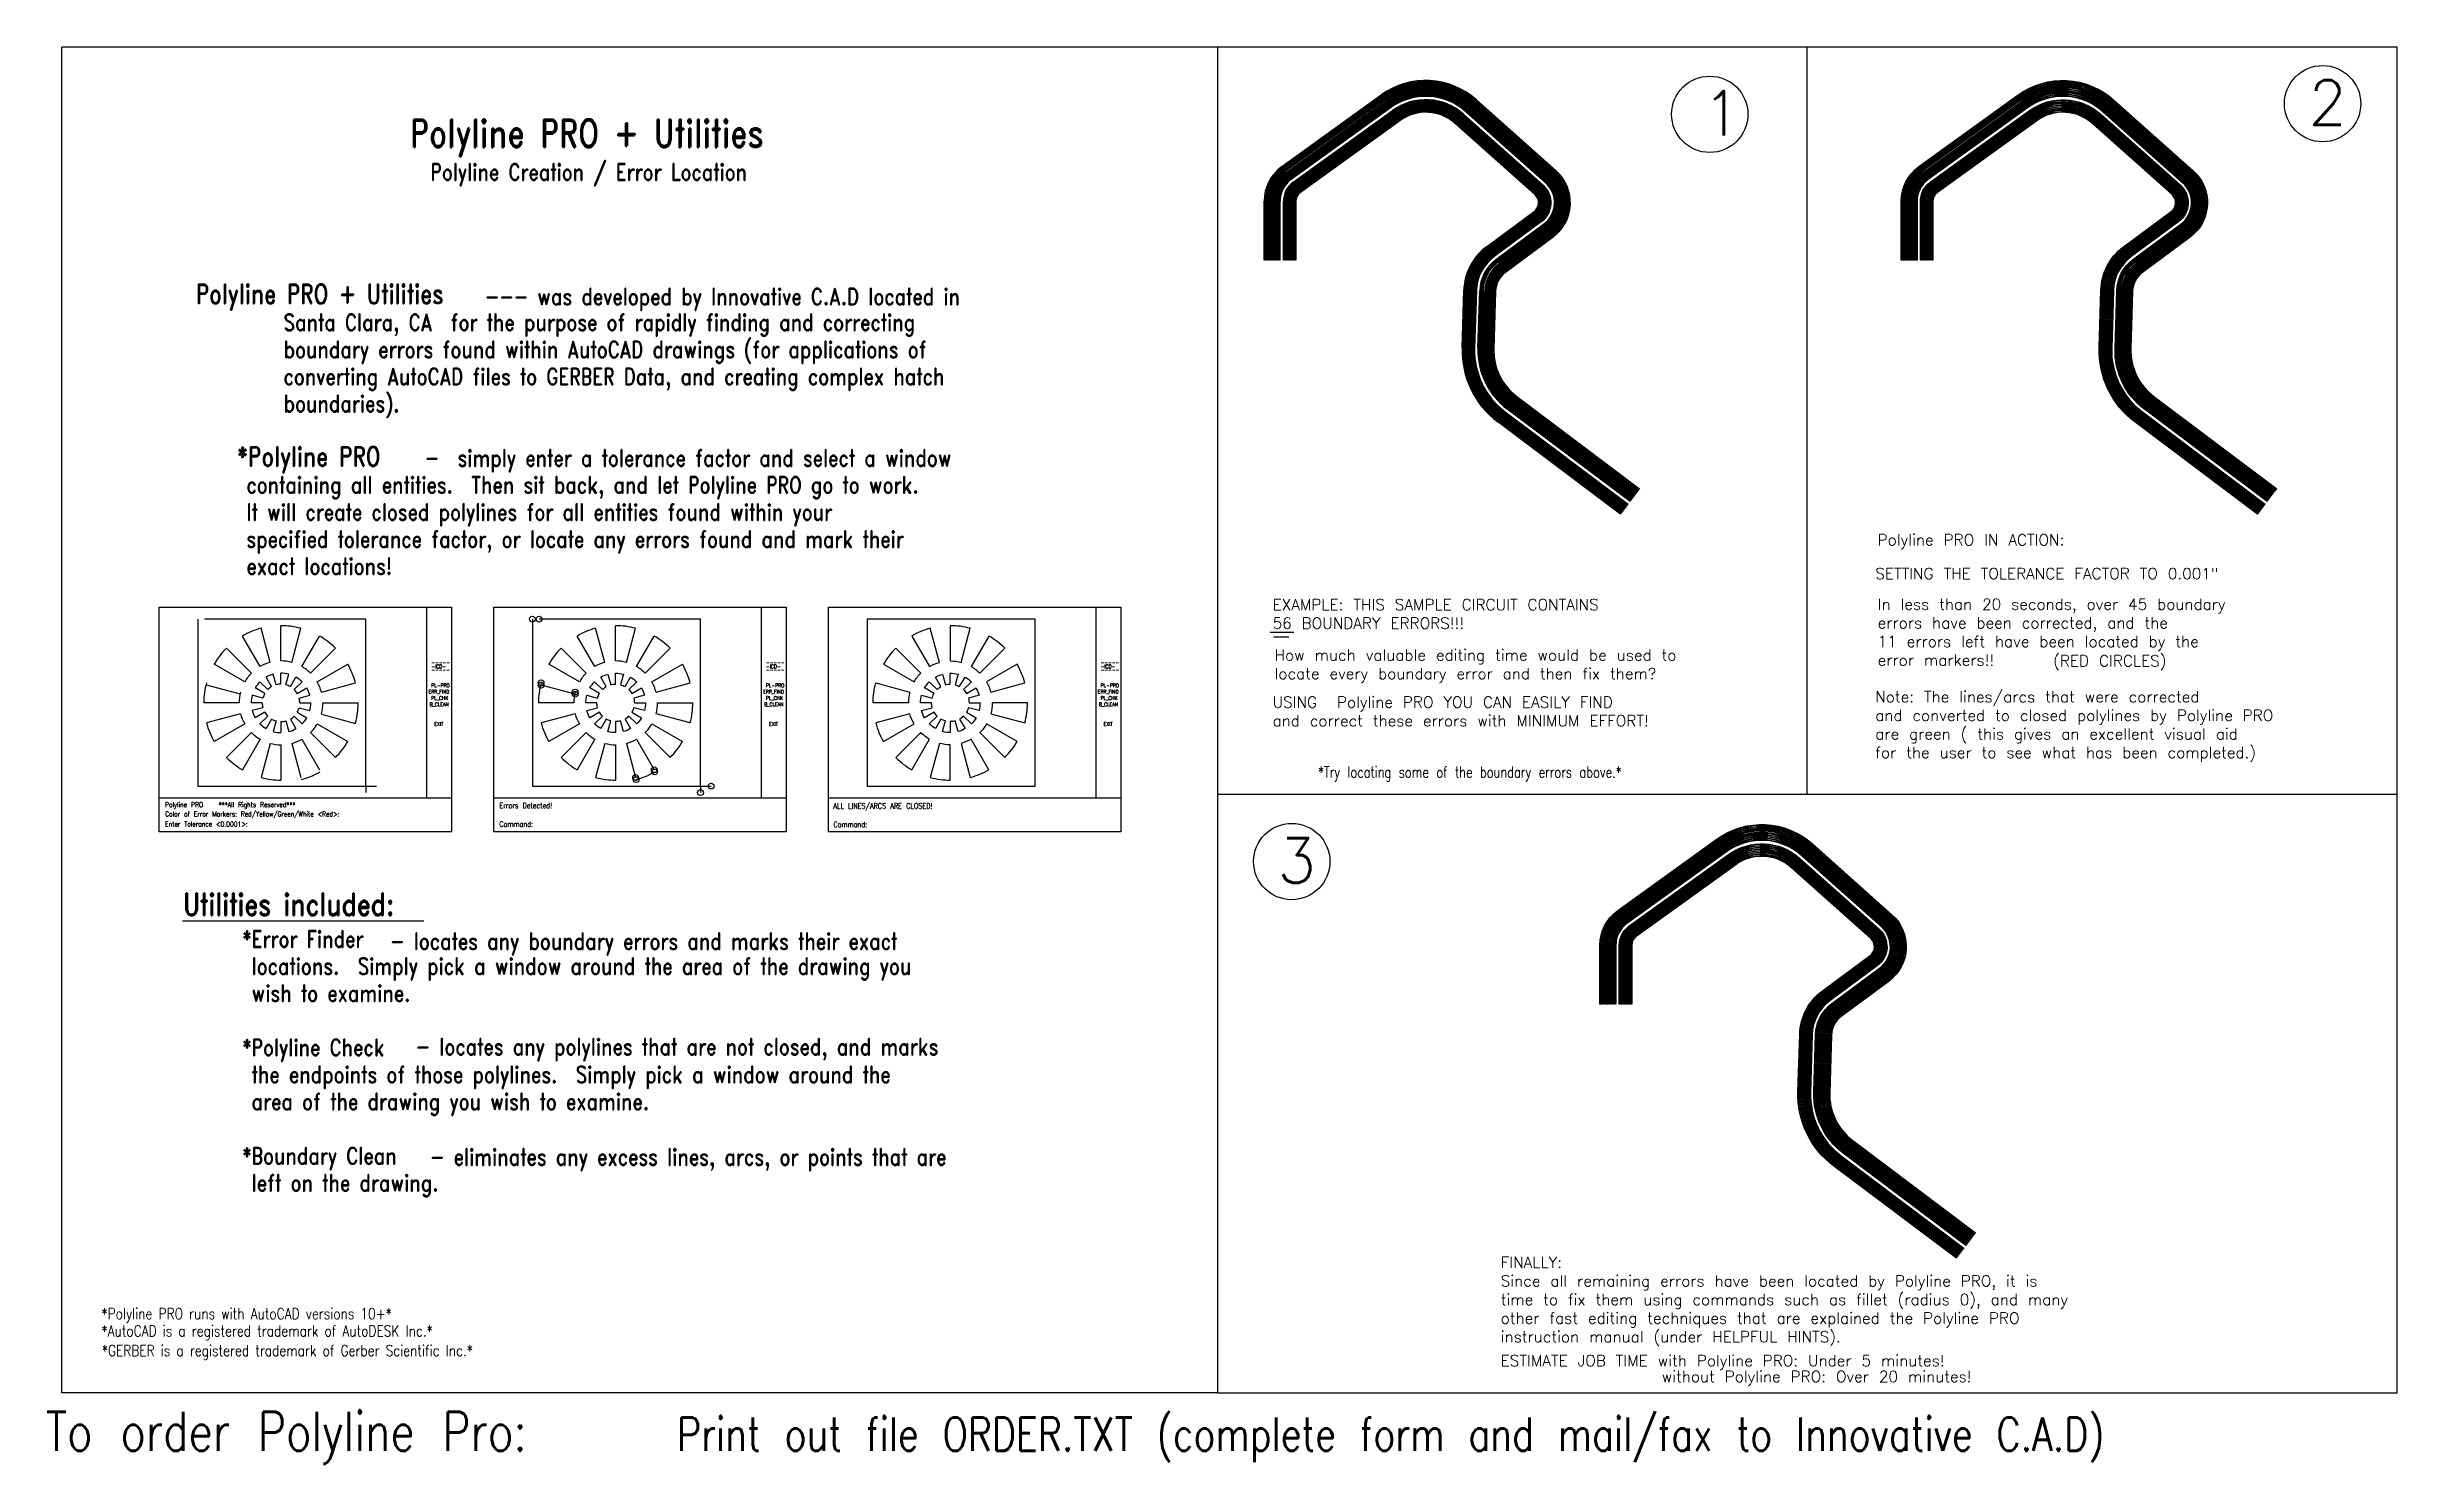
# Model space of a CAD drawing. Extents: x -12.6 to 8.4, y -1 to 11.7.
import ezdxf

# ---------------------------------------------------------------- set-up
doc = ezdxf.new("R2010")
doc.units = 0
doc.layers.get('0').update_dxf_attribs({"linetype": 'CONTINUOUS'})
doc.layers.add('ERRORS', color=1, linetype='CONTINUOUS')
doc.styles.add('ROMAND', font='ROMAND.SHX', dxfattribs={"width": 0.8, "height": 0.15})
doc.styles.get("Standard").update_dxf_attribs({"font": 'TXT.shx', "width": 0.75, "height": 0.08})
doc.styles.add('TXT', font='txt.shx', dxfattribs={"height": 0.1})

msp = doc.modelspace()

# ---------------------------------------------------------------- texts
for s, height, p in [('2', 0.4, (7.627838, 11.037344)), ('1', 0.4, (2.197404, 10.942138)), ('Polyline PRO IN ACTION:', 0.1, (3.766309, 7.269733)), ('SETTING THE TOLERANCE FACTOR TO 0.001"', 0.1, (3.744653, 6.966754)), ('EXAMPLE: THIS SAMPLE CIRCUIT CONTAINS', 0.1, (-1.657757, 6.688629)), ('In less than 20 seconds, over 45 boundary', 0.1, (3.766309, 6.69188)), ('56 BOUNDARY ERRORS!!!  ', 0.1, (-1.657757, 6.521962)), ('errors have been corrected, and the ', 0.1, (3.766309, 6.525214)), ('How much valuable editing time would be used to ', 0.1, (-1.640039, 6.237123)), ('11 errors left have been located by the', 0.1, (3.766309, 6.358547)), ('locate every boundary error and then fix them?', 0.1, (-1.640039, 6.070456)), ('error markers!!', 0.1, (3.766309, 6.19188)), ('(RED CIRCLES)', 0.1, (5.34003, 6.185193)), ('USING  Polyline PRO YOU CAN EASILY FIND', 0.1, (-1.657757, 5.814958)), ('Note: The lines/arcs that were corrected', 0.1, (3.744653, 5.863045)), ('and correct these errors with MINIMUM EFFORT!', 0.1, (-1.657757, 5.648291)), ('and converted to closed polylines by Polyline PRO ', 0.1, (3.744653, 5.696378)), ('for the user to see what has been completed.)', 0.1, (3.744653, 5.363045)), ('are green ( this gives an excellent visual aid', 0.1, (3.744653, 5.529711)), ('3', 0.4, (-1.613427, 4.245946)), ('FINALLY: ', 0.1, (0.38726, 0.794578)), ('Since all remaining errors have been located by Polyline PRO, it is ', 0.1, (0.38726, 0.627911)), ('time to fix them using commands such as fillet (radius 0), and many ', 0.1, (0.38726, 0.461244)), ('other fast editing techniques that are explained the Polyline PRO', 0.1, (0.38726, 0.294578)), ('instruction manual (under HELPFUL HINTS).', 0.1, (0.38726, 0.127911)), ('ESTIMATE JOB TIME with Polyline PRO: Under 5 minutes!', 0.1, (0.38726, -0.086271))]:
    msp.add_text(s, height=height).set_placement(p)
for s, height, style, width, p in [('Polyline PRO + Utilities', 0.25, 'ROMAND', 0.8, (-9.391848, 10.837438)), ('Polyline Creation / Error Location', 0.15, 'ROMAND', 0.8, (-9.207543, 10.540282)), ('--- was developed by Innovative C.A.D located in', 0.15, 'ROMAND', 0.8, (-8.718019, 9.423848)), ('Santa Clara, CA  for the purpose of rapidly finding and correcting', 0.15, 'ROMAND', 0.8, (-10.523888, 9.193275)), ('boundary errors found within AutoCAD drawings (for applications of ', 0.15, 'ROMAND', 0.8, (-10.523888, 8.950418)), ('converting AutoCAD files to GERBER Data, and creating complex hatch', 0.15, 'ROMAND', 0.8, (-10.523888, 8.707561)), ('boundaries).', 0.15, 'ROMAND', 0.8, (-10.523888, 8.464703)), ('-  simply enter a tolerance factor and select a window', 0.15, 'ROMAND', 0.8, (-9.257085, 7.977236)), (' containing all entities.  Then sit back, and let Polyline PRO go to work.', 0.15, 'ROMAND', 0.8, (-10.939455, 7.736132)), (' It will create closed polylines for all entities found within your ', 0.15, 'ROMAND', 0.8, (-10.939455, 7.493275)), (' specified tolerance factor, or locate any errors found and mark their', 0.15, 'ROMAND', 0.8, (-10.939455, 7.250418)), (' exact locations!', 0.15, 'ROMAND', 0.8, (-10.939455, 7.007561)), ('Color of Error Markers: Red/Yellow/Green/White <Red>:', 0.045, 'TXT', 0.75, (-11.586037, 4.839717)), ('Polyline PRO    ***All Rights Reserved***', 0.045, 'TXT', 0.75, (-11.586037, 4.92305)), ('Errors Detected!', 0.05, 'TXT', 0.8, (-8.589498, 4.913098)), ('ALL LINES/ARCS ARE CLOSED!', 0.05, 'TXT', 0.8, (-5.594541, 4.909962)), ('Enter Tolerance <0.0001>:', 0.045, 'TXT', 0.75, (-11.586037, 4.749395)), ('Command:', 0.05, 'TXT', 0.8, (-8.589498, 4.746431)), ('Command:', 0.05, 'TXT', 0.8, (-5.594541, 4.743295)), ('Utilities included:', 0.2, 'ROMAND', 0.8, (-11.4234, 3.952822)), ('- locates any boundary errors and marks their exact', 0.15, 'ROMAND', 0.8, (-9.568084, 3.646779)), (' locations.  Simply pick a window around the area of the drawing you', 0.15, 'ROMAND', 0.8, (-10.892907, 3.424149)), (' wish to examine.', 0.15, 'ROMAND', 0.8, (-10.892907, 3.181291)), ('- locates any polylines that are not closed, and marks', 0.15, 'ROMAND', 0.8, (-9.338815, 2.701679)), (' the endpoints of those polylines.  Simply pick a window around the ', 0.15, 'ROMAND', 0.8, (-10.892907, 2.45272)), (' area of the drawing you wish to examine.', 0.15, 'ROMAND', 0.8, (-10.892907, 2.209863)), ('- eliminates any excess lines, arcs, or points that are', 0.15, 'ROMAND', 0.8, (-9.20985, 1.713621)), (' left on the drawing.', 0.15, 'ROMAND', 0.8, (-10.892907, 1.481291)), ('*Polyline PRO runs with AutoCAD versions 10+*', 0.1, 'ROMAND', 0.8, (-12.156161, 0.334657)), ('*AutoCAD is a registered trademark of AutoDESK Inc.*', 0.1, 'ROMAND', 0.8, (-12.156161, 0.179927)), ('*GERBER is a registered trademark of Gerber Scientific Inc.*', 0.1, 'ROMAND', 0.8, (-12.152886, 0.003735)), ('Print out file ORDER.TXT (complete form and mail/fax to Innovative C.A.D)', 0.3, 'TXT', 0.8, (-6.996592, -0.844927))]:
    msp.add_text(s, height=height, dxfattribs=dict(style=style, width=width)).set_placement(p)
at = {"color": 3, "width": 0.8}
for s, height, style, p in [('Polyline PRO + Utilities', 0.175, 'ROMAND', (-11.310591, 9.436132)), ('*Polyline PRO ', 0.175, 'ROMAND', (-10.939455, 7.978989)), ('*Error Finder ', 0.15, 'ROMAND', (-10.892907, 3.667006)), ('*Polyline Check', 0.15, 'ROMAND', (-10.892907, 2.695577)), ('*Boundary Clean ', 0.15, 'ROMAND', (-10.892907, 1.724149)), ('To order Polyline Pro:', 0.35, 'TXT', (-12.656786, -0.845793))]:
    msp.add_text(s, height=height, dxfattribs=dict(at, style=style)).set_placement(p)
at = {"width": 0.75}
for s, p in [(' -----', (-9.225233, 6.201612)), (' -ICD-', (-9.225233, 6.167635)), (' -----', (-9.225233, 6.135721)), (' -----', (-6.225233, 6.201612)), (' -ICD-', (-6.225233, 6.167635)), (' -----', (-6.225233, 6.135721)), (' -----', (-3.225233, 6.201612)), (' -ICD-', (-3.225233, 6.167635)), (' -----', (-3.225233, 6.135721)), ('ERR_FIND', (-9.225233, 5.940968)), (' PL-PRO', (-9.225233, 5.997635)), (' PL_CHK', (-9.225233, 5.884302)), ('ERR_FIND', (-6.225233, 5.940968)), (' PL-PRO', (-6.225233, 5.997635)), (' PL_CHK', (-6.225233, 5.884302)), ('ERR_FIND', (-3.225233, 5.940968)), (' PL-PRO', (-3.225233, 5.997635)), (' PL_CHK', (-3.225233, 5.884302)), ('B_CLEAN', (-9.214913, 5.827635)), ('B_CLEAN', (-6.214913, 5.827635)), ('B_CLEAN', (-3.214913, 5.827635)), ('  EXIT', (-9.225233, 5.652421)), ('  EXIT', (-6.225233, 5.652421)), ('  EXIT', (-3.225233, 5.652421))]:
    msp.add_text(s, height=0.034, dxfattribs=at).set_placement(p)
at = {"color": 1, "style": 'TXT', "width": 0.75}
msp.add_text('*Try locating some of the boundary errors above.*', height=0.1, dxfattribs=at).set_placement((-1.248904, 5.188203))
at = {"style": 'TXT'}
msp.add_text('without Polyline PRO: Over 20 minutes!', height=0.1, dxfattribs=at).set_placement((1.830517, -0.229044))

# ---------------------------------------------------------------- linework, layer by layer
for p, q in [((-12.511429, -0.323966), (-12.511429, 11.735525)), ((-2.153294, 11.735525), (-12.511429, 11.735525)), ((8.421761, 11.735525), (-2.153294, 11.735525)), ((-2.153294, 11.735525), (-2.153294, 5.039334)), ((3.134233, 5.039334), (3.134233, 11.735525)), ((8.421761, 5.039334), (8.421761, 11.735525)), ((-1.575308, 10.663719), (-0.683829, 11.306559)), ((-0.679443, 11.300475), (-1.570922, 10.657636)), ((-1.566535, 10.651553), (-0.675056, 11.294392)), ((-0.670669, 11.288309), (-1.562148, 10.645469)), ((-1.557762, 10.639386), (-0.666282, 11.282226)), ((-0.661896, 11.276142), (-1.553375, 10.633303)), ((-1.548988, 10.627219), (-0.657509, 11.270059)), ((-0.653122, 11.263976), (-1.544602, 10.621136)), ((-0.644348, 11.251809), (-1.535828, 10.608969)), ((-1.531442, 10.602886), (-0.639962, 11.245726)), ((-1.527055, 10.596803), (-0.635575, 11.239643)), ((-1.522668, 10.59072), (-0.631188, 11.233559)), ((-0.626801, 11.227476), (-1.518281, 10.584637)), ((-1.513893, 10.578554), (-0.622414, 11.221393)), ((-0.618028, 11.21531), (-1.509506, 10.572471)), ((-1.505119, 10.566388), (-0.613641, 11.209227)), ((-0.609254, 11.203143), (-1.500732, 10.560305)), ((-1.496344, 10.554222), (-0.604867, 11.19706)), ((-0.60048, 11.190977), (-1.491957, 10.548139)), ((-1.474408, 10.523807), (-0.582933, 11.166644)), ((0.798775, 10.530397), (0.084773, 11.167179)), ((0.089765, 11.172776), (0.803767, 10.535995)), ((0.808758, 10.541592), (0.094757, 11.178373)), ((0.099749, 11.183971), (0.81375, 10.54719)), ((0.818742, 10.552787), (0.104741, 11.189568)), ((0.109733, 11.195165), (0.823733, 10.558385)), ((0.114725, 11.200763), (0.828725, 10.563983)), ((0.119717, 11.20636), (0.833717, 10.56958)), ((0.838709, 10.575178), (0.124709, 11.211957)), ((0.129701, 11.217554), (0.843701, 10.580775)), ((0.848692, 10.586372), (0.134693, 11.223152)), ((0.139685, 11.228749), (0.853684, 10.59197)), ((0.858676, 10.597567), (0.144677, 11.234346)), ((0.149669, 11.239943), (0.863668, 10.603165)), ((0.86866, 10.608762), (0.154661, 11.245541)), ((0.159653, 11.251138), (0.873652, 10.61436)), ((0.878643, 10.619957), (0.164646, 11.256735)), ((0.169638, 11.262333), (0.883635, 10.625555)), ((5.066664, 11.251809), (4.175184, 10.608969)), ((4.197119, 10.578554), (5.088598, 11.221393)), ((5.092985, 11.21531), (4.201506, 10.572471)), ((6.519771, 10.541592), (5.805769, 11.178373)), ((5.810761, 11.183971), (6.524762, 10.54719)), ((6.549721, 10.575178), (5.835721, 11.211957)), ((5.840713, 11.217554), (6.554713, 10.580775)), ((-0.578546, 11.160561), (-1.470021, 10.517724)), ((-1.465633, 10.511642), (-0.574159, 11.154478)), ((-0.569772, 11.148394), (-1.461246, 10.505559)), ((-1.456859, 10.499476), (-0.565385, 11.142311)), ((-0.560999, 11.136228), (-1.452471, 10.493393)), ((-1.448084, 10.48731), (-0.556612, 11.130145)), ((-0.552225, 11.124061), (-1.443697, 10.481227)), ((-1.439309, 10.475145), (-0.547838, 11.117978)), ((-0.543451, 11.111895), (-1.434922, 10.469062)), ((-1.430534, 10.462979), (-0.539064, 11.105812)), ((-0.534678, 11.099728), (-1.426147, 10.456896)), ((-1.421759, 10.450813), (-0.530291, 11.093645)), ((-0.525904, 11.087562), (-1.417372, 10.444731)), ((-1.412984, 10.438648), (-0.521517, 11.081479)), ((-0.51713, 11.075395), (-1.408597, 10.432565)), ((0.69395, 10.412847), (-0.020058, 11.049635)), ((-0.015066, 11.055232), (0.698942, 10.418445)), ((0.703933, 10.424042), (-0.010074, 11.060829)), ((-0.005259, 11.066603), (0.708748, 10.429817)), ((0.713917, 10.435237), (-0.00009, 11.072024)), ((0.004902, 11.077621), (0.718908, 10.440835)), ((0.7239, 10.446433), (0.009894, 11.083219)), ((0.014709, 11.088993), (0.728715, 10.452207)), ((0.733883, 10.457628), (0.019877, 11.094413)), ((0.024869, 11.100011), (0.738875, 10.463226)), ((0.743867, 10.468823), (0.029861, 11.105608)), ((0.034677, 11.111382), (0.748682, 10.474598)), ((0.75385, 10.480018), (0.039845, 11.116803)), ((0.044837, 11.1224), (0.758842, 10.485616)), ((0.763833, 10.491214), (0.049829, 11.127997)), ((0.054821, 11.133595), (0.768825, 10.496811)), ((0.788792, 10.519202), (0.074789, 11.155984)), ((0.079781, 11.161581), (0.793783, 10.524799)), ((0.288676, 11.045625), (0.338061, 11.00158)), ((4.254153, 10.499476), (5.145627, 11.142311)), ((5.150014, 11.136228), (4.258541, 10.493393)), ((4.289253, 10.450813), (5.180721, 11.093645)), ((5.185108, 11.087562), (4.29364, 10.444731)), ((6.414946, 10.424042), (5.700938, 11.060829)), ((5.705753, 11.066603), (6.419761, 10.429817)), ((6.454879, 10.468823), (5.740874, 11.105608)), ((5.745689, 11.111382), (6.459694, 10.474598)), ((5.999688, 11.045625), (6.049073, 11.00158)), ((-1.734255, 9.825803), (-1.734255, 10.353438)), ((-1.726555, 10.353438), (-1.726555, 9.825803)), ((-1.719055, 9.825803), (-1.719055, 10.353439)), ((-1.711555, 10.353439), (-1.711555, 9.825803)), ((-1.704055, 9.825803), (-1.704055, 10.353439)), ((-1.696755, 10.35344), (-1.696755, 9.825803)), ((-1.689055, 9.825803), (-1.689055, 10.35344)), ((-1.681555, 10.353441), (-1.681555, 9.825803)), ((-1.674055, 9.825803), (-1.674055, 10.353441)), ((-1.666555, 10.353442), (-1.666555, 9.825803)), ((-1.659055, 9.825803), (-1.659055, 10.353442)), ((-1.651755, 9.825803), (-1.651755, 10.353443)), ((-1.644055, 9.825803), (-1.644055, 10.353444)), ((-1.636555, 10.353445), (-1.636555, 9.825803)), ((-1.629055, 9.825803), (-1.629055, 10.353445)), ((-1.621555, 10.353446), (-1.621555, 9.825803)), ((-1.614055, 9.825803), (-1.614055, 10.353447)), ((-1.606555, 10.353448), (-1.606555, 9.825803)), ((-1.599055, 9.825803), (-1.599055, 10.353449)), ((-1.591755, 10.35345), (-1.591755, 9.825803)), ((-1.561555, 9.825803), (-1.561555, 10.353454)), ((-1.554055, 10.353455), (-1.554055, 9.825803)), ((-1.546555, 9.825803), (-1.546555, 10.353456)), ((-1.539055, 10.353457), (-1.539055, 9.825803)), ((-1.531555, 9.825803), (-1.531555, 10.353458)), ((-1.524255, 10.353459), (-1.524255, 9.825803)), ((-1.516755, 9.825803), (-1.516755, 10.35346)), ((-1.509055, 10.353461), (-1.509055, 9.825803)), ((-1.501555, 9.825803), (-1.501555, 10.353462)), ((-1.494055, 10.353463), (-1.494055, 9.825803)), ((-1.486555, 9.825803), (-1.486555, 10.353464)), ((-1.479055, 10.353465), (-1.479055, 9.825803)), ((-1.471555, 9.825803), (-1.471555, 10.353466)), ((-1.464055, 10.353467), (-1.464055, 9.825803)), ((-1.456555, 9.825803), (-1.456555, 10.353468)), ((-1.449055, 10.353469), (-1.449055, 9.825803)), ((4.036957, 9.825803), (4.036957, 10.353441)), ((4.044457, 10.353442), (4.044457, 9.825803)), ((4.081957, 9.825803), (4.081957, 10.353445)), ((4.089457, 10.353446), (4.089457, 9.825803)), ((4.179457, 9.825803), (4.179457, 10.353458)), ((4.186757, 10.353459), (4.186757, 9.825803)), ((4.239457, 9.825803), (4.239457, 10.353466)), ((4.246957, 10.353467), (4.246957, 9.825803)), ((0.259132, 9.944708), (0.687113, 10.26175)), ((0.691579, 10.255724), (0.263597, 9.938682)), ((0.268062, 9.932656), (0.696044, 10.249697)), ((0.700424, 10.243587), (0.272442, 9.926545)), ((0.276991, 9.920604), (0.704974, 10.237645)), ((0.709439, 10.231619), (0.281456, 9.914578)), ((0.285921, 9.908551), (0.713903, 10.225593)), ((0.718368, 10.219567), (0.290386, 9.902525)), ((0.294851, 9.896499), (0.722833, 10.213541)), ((0.727298, 10.207515), (0.299316, 9.890473)), ((0.303781, 9.884447), (0.731763, 10.201488)), ((0.73644, 10.195674), (0.308458, 9.878633)), ((0.312711, 9.872395), (0.740693, 10.189436)), ((0.745158, 10.18341), (0.317176, 9.866369)), ((0.321641, 9.860342), (0.749623, 10.177384)), ((0.754087, 10.171357), (0.326106, 9.854316)), ((0.343966, 9.830212), (0.771947, 10.147253)), ((0.776412, 10.141226), (0.34843, 9.824186)), ((0.352895, 9.818159), (0.780876, 10.1352)), ((0.785341, 10.129174), (0.35736, 9.812133)), ((0.361825, 9.806107), (0.789806, 10.123148)), ((0.794271, 10.117121), (0.36629, 9.800081)), ((5.979074, 9.932656), (6.407056, 10.249697)), ((6.411436, 10.243587), (5.983454, 9.926545)), ((6.014793, 9.884447), (6.442775, 10.201488)), ((6.447452, 10.195674), (6.01947, 9.878633)), ((6.072837, 9.806107), (6.500818, 10.123148)), ((6.505283, 10.117121), (6.077302, 9.800081)), ((0.370755, 9.794055), (0.798735, 10.111095)), ((0.8032, 10.105069), (0.37522, 9.788029)), ((0.807665, 10.099043), (0.379685, 9.782003)), ((0.812129, 10.093016), (0.38415, 9.775976)), ((0.388614, 9.76995), (0.816594, 10.086989)), ((0.821058, 10.080963), (0.393079, 9.763924)), ((0.397544, 9.757897), (0.825523, 10.074936)), ((0.829987, 10.06891), (0.402008, 9.751871)), ((0.406473, 9.745845), (0.834451, 10.062883)), ((0.838916, 10.056857), (0.410938, 9.739818)), ((0.415402, 9.733792), (0.84338, 10.05083)), ((0.847844, 10.044804), (0.419867, 9.727766)), ((0.424332, 9.721739), (0.852309, 10.038777)), ((0.856773, 10.03275), (0.428796, 9.715713)), ((6.099627, 9.76995), (6.527606, 10.086989)), ((6.53207, 10.080963), (6.104091, 9.763924)), ((-1.726555, 9.825803), (-1.734055, 9.825803)), ((-1.711555, 9.825803), (-1.719055, 9.825803)), ((-1.696555, 9.825503), (-1.704055, 9.825503)), ((-1.681555, 9.825803), (-1.689055, 9.825803)), ((-1.666555, 9.825803), (-1.674055, 9.825803)), ((-1.651555, 9.826103), (-1.659055, 9.826103)), ((-1.636555, 9.825803), (-1.644055, 9.825803)), ((-1.621555, 9.825803), (-1.629055, 9.825803)), ((-1.606555, 9.826103), (-1.614055, 9.826103)), ((-1.591555, 9.825803), (-1.599055, 9.825803)), ((-1.554055, 9.825803), (-1.561555, 9.825803)), ((-1.539055, 9.826257), (-1.546555, 9.826257)), ((-1.524055, 9.825803), (-1.531555, 9.825803)), ((-1.509055, 9.826103), (-1.516555, 9.826103)), ((-1.494055, 9.826103), (-1.501555, 9.826103)), ((-1.479055, 9.826103), (-1.486555, 9.826103)), ((-1.464055, 9.826103), (-1.471555, 9.826103)), ((-1.449055, 9.825803), (-1.456555, 9.825803)), ((4.044457, 9.825803), (4.036957, 9.825803)), ((4.089457, 9.825803), (4.081957, 9.825803)), ((4.186957, 9.825803), (4.179457, 9.825803)), ((4.246957, 9.826103), (4.239457, 9.826103)), ((0.040655, 9.041051), (0.056015, 9.55596)), ((0.063512, 9.555737), (0.048152, 9.040827)), ((0.055649, 9.040603), (0.071008, 9.555513)), ((0.078505, 9.55529), (0.063145, 9.040379)), ((0.070642, 9.040155), (0.086002, 9.555066)), ((0.093498, 9.554842), (0.078139, 9.039931)), ((0.085635, 9.039707), (0.100995, 9.554619)), ((0.108642, 9.554395), (0.093282, 9.039483)), ((0.100629, 9.039259), (0.115988, 9.554171)), ((0.123485, 9.553948), (0.108125, 9.039035)), ((0.115772, 9.038811), (0.131132, 9.553724)), ((0.138478, 9.553501), (0.123119, 9.038587)), ((0.130615, 9.038363), (0.145975, 9.553277)), ((0.153472, 9.553053), (0.138112, 9.038139)), ((0.145609, 9.037915), (0.160968, 9.55283)), ((0.168465, 9.552606), (0.153105, 9.037691)), ((0.183092, 9.036795), (0.198452, 9.551712)), ((0.205948, 9.551488), (0.190588, 9.036571)), ((0.198085, 9.036347), (0.213445, 9.551264)), ((0.220942, 9.551041), (0.205582, 9.036123)), ((0.213078, 9.035899), (0.228438, 9.550817)), ((0.235935, 9.550593), (0.220575, 9.035675)), ((0.228072, 9.035451), (0.243432, 9.55037)), ((0.250928, 9.550146), (0.235568, 9.035227)), ((0.258425, 9.549923), (0.243065, 9.035003)), ((0.265922, 9.549699), (0.250562, 9.034778)), ((0.258208, 9.034554), (0.273568, 9.549475)), ((0.280915, 9.549252), (0.265555, 9.034329)), ((0.273052, 9.034105), (0.288412, 9.549028)), ((0.295908, 9.548804), (0.280548, 9.03388)), ((0.288045, 9.033656), (0.303405, 9.548581)), ((0.303555, 9.548581), (0.288195, 9.033656)), ((0.310902, 9.548357), (0.295542, 9.033431)), ((0.303038, 9.033207), (0.318398, 9.548134)), ((0.326045, 9.54791), (0.310685, 9.032982)), ((0.318031, 9.032758), (0.333392, 9.547686)), ((0.340888, 9.547463), (0.325528, 9.032533)), ((5.766661, 9.040603), (5.782021, 9.555513)), ((5.789517, 9.55529), (5.774158, 9.040379)), ((5.826784, 9.038811), (5.842144, 9.553724)), ((5.849491, 9.553501), (5.834131, 9.038587)), ((5.924091, 9.035899), (5.939451, 9.550817)), ((5.946947, 9.550593), (5.931587, 9.035675)), ((5.969221, 9.034554), (5.984581, 9.549475)), ((5.991927, 9.549252), (5.976567, 9.034329)), ((6.014567, 9.548581), (5.999207, 9.033656)), ((0.400955, 8.429656), (1.501355, 7.601956)), ((1.505863, 7.607949), (0.405463, 8.435649)), ((0.409971, 8.441643), (1.510371, 7.613943)), ((1.51488, 7.619937), (0.41448, 8.447637)), ((0.418988, 8.453631), (1.519388, 7.625931)), ((1.523896, 7.631924), (0.423496, 8.459624)), ((0.428005, 8.465618), (1.528405, 7.637918)), ((1.546438, 7.661893), (0.446038, 8.489593)), ((0.450546, 8.495587), (1.550946, 7.667887)), ((1.555455, 7.67388), (0.455055, 8.50158)), ((0.459563, 8.507574), (1.559963, 7.679874)), ((1.564472, 7.685868), (0.464072, 8.513568)), ((0.46858, 8.519561), (1.56898, 7.691861)), ((1.573488, 7.697855), (0.473088, 8.525555)), ((0.477597, 8.531549), (1.577997, 7.703849)), ((0.482105, 8.537543), (1.582505, 7.709843)), ((0.486614, 8.543536), (1.587013, 7.715836)), ((1.591522, 7.72183), (0.491122, 8.54953)), ((0.495631, 8.555523), (1.59603, 7.727824)), ((1.600538, 7.733817), (0.500139, 8.561517)), ((0.504648, 8.56751), (1.605047, 7.739811)), ((1.609555, 7.745805), (0.509157, 8.573504)), ((0.513665, 8.579497), (1.614064, 7.751799)), ((1.618572, 7.757792), (0.518174, 8.585491)), ((0.522682, 8.591484), (1.62308, 7.763786)), ((1.627589, 7.76978), (0.527191, 8.597478)), ((0.5317, 8.603472), (1.632097, 7.775773)), ((7.216875, 7.607949), (6.116475, 8.435649)), ((6.120983, 8.441643), (7.221383, 7.613943)), ((7.275484, 7.685868), (6.175084, 8.513568)), ((6.179592, 8.519561), (7.279992, 7.691861)), ((7.302534, 7.72183), (6.202134, 8.54953)), ((6.206643, 8.555523), (7.307042, 7.727824)), ((1.460779, 7.548012), (0.360379, 8.375712)), ((0.364888, 8.381706), (1.465288, 7.554006)), ((1.469796, 7.56), (0.369396, 8.3877)), ((0.373904, 8.393693), (1.474304, 7.565993)), ((1.478813, 7.571987), (0.378413, 8.399687)), ((0.382921, 8.405681), (1.483321, 7.577981)), ((1.487829, 7.583974), (0.387429, 8.411674)), ((0.391938, 8.417668), (1.492338, 7.589968)), ((1.496846, 7.595962), (0.396446, 8.423662)), ((7.180808, 7.56), (6.080408, 8.3877)), ((6.084917, 8.393693), (7.185317, 7.565993)), ((1.492338, 7.589968), (1.487829, 7.583974)), ((1.501213, 7.602097), (1.496705, 7.596103)), ((1.510371, 7.613943), (1.505863, 7.607949)), ((1.519247, 7.626072), (1.514738, 7.620078)), ((1.528263, 7.638059), (1.523755, 7.632066)), ((1.550946, 7.667887), (1.546438, 7.661893)), ((1.559963, 7.679874), (1.555455, 7.67388)), ((1.56898, 7.691861), (1.564472, 7.685868)), ((1.577997, 7.703849), (1.573488, 7.697855)), ((1.587013, 7.715836), (1.582505, 7.709843)), ((1.59603, 7.727824), (1.591522, 7.72183)), ((1.605047, 7.739811), (1.600538, 7.733817)), ((1.614064, 7.751799), (1.609555, 7.745805)), ((1.62308, 7.763786), (1.618572, 7.757792)), ((1.632097, 7.775773), (1.627589, 7.76978)), ((7.221383, 7.613943), (7.216875, 7.607949)), ((7.279992, 7.691861), (7.275484, 7.685868)), ((7.307042, 7.727824), (7.302534, 7.72183)), ((1.465288, 7.554006), (1.460779, 7.548012)), ((1.474304, 7.565993), (1.469796, 7.56)), ((1.483321, 7.577981), (1.478813, 7.571987)), ((7.185317, 7.565993), (7.180808, 7.56)), ((-11.638657, 4.703618), (-11.638657, 6.715359)), ((-11.638657, 6.715359), (-9.019136, 6.715359)), ((-11.293419, 6.608759), (-11.293419, 5.112405)), ((-9.786171, 6.608759), (-11.233648, 6.608759)), ((-10.547208, 6.23369), (-10.547208, 6.549964)), ((-9.786171, 5.112405), (-9.786171, 6.608759)), ((-9.24295, 6.715359), (-9.24295, 5.006214)), ((-9.019136, 6.715359), (-9.019136, 4.703618)), ((-8.638657, 6.715359), (-6.019136, 6.715359)), ((-8.638657, 4.703618), (-8.638657, 6.715359)), ((-8.293419, 6.608759), (-8.293419, 5.112405)), ((-6.786171, 6.608759), (-8.233648, 6.608759)), ((-7.547208, 6.23369), (-7.547208, 6.549964)), ((-6.786171, 5.112405), (-6.786171, 6.608759)), ((-6.24295, 6.715359), (-6.24295, 5.006214)), ((-6.019136, 6.715359), (-6.019136, 4.703618)), ((-5.638657, 6.715359), (-3.019136, 6.715359)), ((-5.638657, 4.703618), (-5.638657, 6.715359)), ((-3.24295, 6.715359), (-3.24295, 5.006214)), ((-3.019136, 6.715359), (-3.019136, 4.703618)), ((-10.81278, 6.123686), (-11.03642, 6.347326)), ((-10.734996, 6.183372), (-10.893133, 6.457274)), ((-10.644414, 6.220892), (-10.726272, 6.52639)), ((-10.450001, 6.220892), (-10.368143, 6.52639)), ((-10.359419, 6.183372), (-10.201282, 6.457274)), ((-10.281635, 6.123686), (-10.057995, 6.347326)), ((-7.81278, 6.123686), (-8.03642, 6.347326)), ((-7.734996, 6.183372), (-7.893133, 6.457274)), ((-7.644414, 6.220892), (-7.726272, 6.52639)), ((-7.450001, 6.220892), (-7.368143, 6.52639)), ((-7.359419, 6.183372), (-7.201282, 6.457274)), ((-7.281635, 6.123686), (-7.057995, 6.347326)), ((-1.680004, 6.490808), (-1.466355, 6.490808)), ((-1.648353, 6.451271), (-1.513833, 6.451271)), ((-10.872466, 6.045901), (-11.146368, 6.204039)), ((-10.590665, 6.020299), (-10.616275, 6.115877)), ((-10.547208, 6.026021), (-10.547208, 6.12497)), ((-10.50375, 6.020299), (-10.47814, 6.115877)), ((-10.221949, 6.045901), (-9.948047, 6.204039)), ((-7.872466, 6.045901), (-8.146368, 6.204039)), ((-7.221949, 6.045901), (-6.948047, 6.204039)), ((-10.909987, 5.935319), (-11.215485, 6.017177)), ((-10.709394, 5.901571), (-10.804972, 5.927181)), ((-10.69262, 5.942067), (-10.778312, 5.991542)), ((-10.665936, 5.976842), (-10.735904, 6.046809)), ((-10.631161, 6.003525), (-10.680636, 6.089218)), ((-10.463254, 6.003525), (-10.413779, 6.089218)), ((-10.428479, 5.976842), (-10.358511, 6.046809)), ((-10.401795, 5.942067), (-10.316103, 5.991542)), ((-10.385021, 5.901571), (-10.289444, 5.927181)), ((-10.184429, 5.955319), (-9.87893, 6.037177)), ((-7.909987, 5.935319), (-8.215485, 6.017177)), ((-7.184429, 5.955319), (-6.87893, 6.037177)), ((-10.922784, 5.858113), (-11.239059, 5.858113)), ((-10.909987, 5.760907), (-11.215485, 5.679049)), ((-10.715115, 5.858113), (-10.814064, 5.858113)), ((-10.709394, 5.814655), (-10.804972, 5.789045)), ((-10.69262, 5.774159), (-10.778312, 5.724685)), ((-10.665936, 5.739384), (-10.735904, 5.669417)), ((-10.631161, 5.712701), (-10.680636, 5.627008)), ((-10.590665, 5.695927), (-10.616275, 5.600349)), ((-10.547208, 5.690205), (-10.547208, 5.591256)), ((-10.50375, 5.695927), (-10.47814, 5.600349)), ((-10.463254, 5.712701), (-10.413779, 5.627008)), ((-10.428479, 5.739384), (-10.358511, 5.669417)), ((-10.401795, 5.774159), (-10.316103, 5.724685)), ((-10.385021, 5.814655), (-10.289444, 5.789045)), ((-10.3793, 5.858113), (-10.280351, 5.858113)), ((-10.184429, 5.755907), (-9.87893, 5.674049)), ((-10.171631, 5.858113), (-9.855356, 5.858113)), ((-7.922784, 5.858113), (-8.239059, 5.858113)), ((-7.909987, 5.760907), (-8.215485, 5.679049)), ((-6.87893, 5.679049), (-7.184429, 5.760907)), ((-7.171631, 5.858113), (-6.855356, 5.858113)), ((-10.872466, 5.670325), (-11.146368, 5.512187)), ((-10.81278, 5.59254), (-11.03642, 5.3689)), ((-10.734996, 5.532854), (-10.893133, 5.258952)), ((-10.644414, 5.495334), (-10.726272, 5.189836)), ((-10.547208, 5.482537), (-10.547208, 5.166262)), ((-10.450001, 5.495334), (-10.368143, 5.189836)), ((-10.359419, 5.532854), (-10.201282, 5.258952)), ((-10.281635, 5.59254), (-10.057995, 5.3689)), ((-10.221949, 5.670325), (-9.948047, 5.512187)), ((-7.872466, 5.670325), (-8.146368, 5.512187)), ((-7.81278, 5.59254), (-8.03642, 5.3689)), ((-7.734996, 5.532854), (-7.893133, 5.258952)), ((-7.644414, 5.495334), (-7.726272, 5.189836)), ((-7.547208, 5.482537), (-7.547208, 5.166262)), ((-7.450001, 5.495334), (-7.368143, 5.189836)), ((-7.359419, 5.532854), (-7.201282, 5.258952)), ((-7.281635, 5.59254), (-7.057995, 5.3689)), ((-7.221949, 5.670325), (-6.948047, 5.512187)), ((-11.293419, 5.112405), (-9.786171, 5.112405)), ((-9.786171, 5.112405), (-9.786171, 5.053628)), ((-9.786171, 5.112405), (-9.691812, 5.112405)), ((-8.293419, 5.112405), (-6.786171, 5.112405)), ((-6.786171, 5.112405), (-6.691812, 5.112405)), ((-6.786171, 5.112405), (-6.786171, 5.053628)), ((-11.638657, 5.006214), (-9.019136, 5.006214)), ((-8.638657, 5.006214), (-6.019136, 5.006214)), ((-5.638657, 5.006214), (-3.019136, 5.006214)), ((-2.153294, 5.039334), (8.421761, 5.039334)), ((-2.153294, 5.039334), (-2.153294, -0.323966)), ((8.421761, -0.323966), (8.421761, 5.039334)), ((-9.019136, 4.703618), (-11.638657, 4.703618)), ((-6.019136, 4.703618), (-8.638657, 4.703618)), ((-3.019136, 4.703618), (-5.638657, 4.703618)), ((-11.431207, 3.904533), (-9.267475, 3.904533)), ((-2.153294, -0.323966), (-12.511429, -0.323966)), ((-2.153294, -0.323966), (8.421761, -0.323966))]:
    msp.add_line(p, q)
at = {"color": 3}
for points in [[(7.343109, 7.775773), (7.338601, 7.76978), (6.238203, 8.597478, -0.243593), (6.029044, 9.032758), (6.044404, 9.547686, -0.229739), (6.135344, 9.721739), (6.563321, 10.038777, 0.475567), (6.589656, 10.619957), (5.875658, 11.256735, 0.351795), (5.03157, 11.300475), (4.140091, 10.657636, 0.241009), (3.984457, 10.353438), (3.984457, 9.825803), (3.976957, 9.825803), (3.976757, 10.353438, -0.241009), (4.135704, 10.663719), (5.027183, 11.306559, -0.351795), (5.88065, 11.262333), (6.594648, 10.625555, -0.475567), (6.567785, 10.03275), (6.139809, 9.715713, 0.229738), (6.051901, 9.547463), (6.03654, 9.032533, 0.243593), (6.242712, 8.603472), (7.343109, 7.775773)], [(7.334092, 7.763786), (7.329584, 7.757792), (6.229186, 8.585491, -0.243593), (6.01405, 9.033207), (6.029411, 9.548134, -0.22974), (6.126415, 9.733792), (6.554392, 10.05083, 0.475567), (6.579672, 10.608762), (5.865674, 11.245541, 0.351795), (5.040343, 11.288309), (4.148864, 10.645469, 0.24101), (3.999457, 10.353439), (3.999457, 9.825803), (3.991957, 9.825803), (3.991957, 10.353439, -0.241009), (4.144477, 10.651553), (5.035956, 11.294392, -0.351795), (5.870666, 11.251138), (6.584664, 10.61436, -0.475567), (6.558857, 10.044804), (6.130879, 9.727766, 0.229739), (6.036907, 9.54791), (6.021697, 9.032982, 0.243593), (6.233695, 8.591484), (7.334092, 7.763786)], [(7.325076, 7.751799), (7.320567, 7.745805), (6.220169, 8.573504, -0.243594), (5.999057, 9.033656), (6.014417, 9.548581, -0.229741), (6.117485, 9.745845), (6.545463, 10.062883, 0.475567), (6.569688, 10.597567), (5.85569, 11.234346, 0.351795), (5.049117, 11.276142), (4.157637, 10.633303, 0.24101), (4.014457, 10.35344), (4.014257, 9.825803), (4.006957, 9.825503), (4.006957, 10.353439, -0.24101), (4.153251, 10.639386), (5.04473, 11.282226, -0.351795), (5.860682, 11.239943), (6.57468, 10.603165, -0.475567), (6.549928, 10.056857), (6.12195, 9.739818, 0.22974), (6.021914, 9.548357), (6.006554, 9.033431, 0.243593), (6.224677, 8.579497), (7.325076, 7.751799)], [(7.316059, 7.739811), (7.311551, 7.733817), (6.211152, 8.561517, -0.243594), (5.984064, 9.034105), (5.999424, 9.549028, -0.229741), (6.108556, 9.757897), (6.536535, 10.074936, 0.475568), (6.559705, 10.586372), (5.845705, 11.223152, 0.351795), (5.05789, 11.263976), (4.166411, 10.621136, 0.241011), (4.029457, 10.353441), (4.029457, 9.825803), (4.021957, 9.825803), (4.021957, 10.35344, -0.24101), (4.162024, 10.627219), (5.053503, 11.270059, -0.351795), (5.850697, 11.228749), (6.564696, 10.59197, -0.475568), (6.540999, 10.06891), (6.113021, 9.751871, 0.229741), (6.006921, 9.548804), (5.99156, 9.03388, 0.243594), (6.21566, 8.56751), (7.316059, 7.739811)], [(4.059257, 9.825803), (4.051957, 9.825803), (4.051957, 10.353442, -0.241012), (4.179571, 10.602886), (5.07105, 11.245726, -0.351795), (5.830729, 11.20636), (6.544729, 10.56958, -0.475568), (6.523142, 10.093016), (6.095162, 9.775976, 0.229742), (5.976934, 9.549699), (5.961574, 9.034778, 0.243594), (6.197626, 8.543536), (7.298026, 7.715836), (7.293517, 7.709843), (6.193117, 8.537543, -0.243594), (5.954077, 9.035003), (5.969437, 9.549923, -0.229743), (6.090697, 9.782003), (6.518677, 10.099043, 0.475569), (6.539737, 10.563983), (5.825737, 11.200763, 0.351796), (5.075437, 11.239643), (4.183957, 10.596803, 0.241012), (4.059457, 10.353443), (4.059257, 9.825803)], [(7.289009, 7.703849), (7.284501, 7.697855), (6.184101, 8.525555, -0.243594), (5.939084, 9.035451), (5.954444, 9.55037, -0.229743), (6.081767, 9.794055), (6.509748, 10.111095, 0.475568), (6.529754, 10.552787), (5.815753, 11.189568, 0.351796), (5.084211, 11.227476), (4.192732, 10.584637, 0.241011), (4.074457, 10.353445), (4.074457, 9.825803), (4.066957, 9.825803), (4.066957, 10.353444, -0.241012), (4.188344, 10.59072), (5.079824, 11.233559, -0.351796), (5.820745, 11.195165), (6.534746, 10.558385, -0.475568), (6.514212, 10.105069), (6.086232, 9.788029, 0.229743), (5.961941, 9.550146), (5.946581, 9.035227, 0.243594), (6.188609, 8.531549), (7.289009, 7.703849)], [(7.270975, 7.679874), (7.266467, 7.67388), (6.166067, 8.50158, -0.243593), (5.909097, 9.036347), (5.924457, 9.551264, -0.229743), (6.063908, 9.818159), (6.491889, 10.1352, 0.475565), (6.509787, 10.530397), (5.795785, 11.167179, 0.351796), (5.101758, 11.203143), (4.210281, 10.560305, 0.241008), (4.104457, 10.353448), (4.104457, 9.825803), (4.096957, 9.825674), (4.096957, 10.353447, -0.241009), (4.205893, 10.566388), (5.097371, 11.209227, -0.351796), (5.800777, 11.172776), (6.514779, 10.535995, -0.475566), (6.496353, 10.129174), (6.068373, 9.812133, 0.229743), (5.931954, 9.551041), (5.916594, 9.036123, 0.243593), (6.170575, 8.507574), (7.270975, 7.679874)], [(7.261959, 7.667887), (7.25745, 7.661893), (6.15705, 8.489593, -0.243593), (5.894104, 9.036795), (5.909464, 9.551712, -0.229743), (6.054978, 9.830212), (6.482959, 10.147253, 0.475564), (6.499804, 10.519202), (5.785801, 11.155984, 0.351796), (5.110532, 11.191077), (4.219055, 10.548139, 0.241007), (4.119457, 10.35345), (4.119257, 9.825803), (4.111957, 9.825803), (4.111957, 10.353449, -0.241008), (4.214668, 10.554222), (5.106145, 11.19706, -0.351796), (5.790793, 11.161581), (6.504796, 10.524799, -0.475565), (6.487424, 10.141226), (6.059443, 9.824186, 0.229743), (5.916961, 9.551488), (5.901601, 9.036571, 0.243593), (6.161559, 8.495587), (7.261959, 7.667887)], [(7.239417, 7.637918), (7.234909, 7.631924), (6.134509, 8.459624, -0.243592), (5.856621, 9.037915), (5.871981, 9.55283, -0.229743), (6.032653, 9.860342), (6.460635, 10.177384, 0.47556), (6.474846, 10.491214), (5.760842, 11.127997, 0.351796), (5.132466, 11.160561), (4.240991, 10.517724, 0.241002), (4.156957, 10.353455), (4.156957, 9.825803), (4.149457, 9.825803), (4.149457, 10.353454, -0.241003), (4.236604, 10.523807), (5.128079, 11.166644, -0.351796), (5.765834, 11.133595), (6.479837, 10.496811, -0.475561), (6.4651, 10.171357), (6.037118, 9.854316, 0.229743), (5.879477, 9.552606), (5.864117, 9.037691, 0.243592), (6.139017, 8.465618), (7.239417, 7.637918)], [(7.2304, 7.625931), (7.225892, 7.619937), (6.125492, 8.447637, -0.243592), (5.841627, 9.038363), (5.856987, 9.553277, -0.229743), (6.023723, 9.872395), (6.451705, 10.189436, 0.475558), (6.464862, 10.480018), (5.750858, 11.116803, 0.351796), (5.14124, 11.148394), (4.249766, 10.505559, 0.241), (4.171957, 10.353457), (4.171957, 9.825803), (4.164457, 9.826257), (4.164457, 10.353456, -0.241001), (4.245379, 10.511642), (5.136853, 11.154478, -0.351796), (5.75585, 11.1224), (6.469854, 10.485616, -0.475559), (6.45617, 10.18341), (6.028188, 9.866369, 0.229743), (5.864484, 9.553053), (5.849124, 9.038139, 0.243592), (6.13, 8.453631), (7.2304, 7.625931)], [(7.212367, 7.601956), (7.207858, 7.595962), (6.107458, 8.423662, -0.243591), (5.811641, 9.039259), (5.827001, 9.554171, -0.229743), (6.005863, 9.896499), (6.433846, 10.213541, 0.475553), (6.444896, 10.457628), (5.73089, 11.094413, 0.351796), (5.158787, 11.124061), (4.267316, 10.481227, 0.240995), (4.201957, 10.353461), (4.201957, 9.825803), (4.194457, 9.826103), (4.194257, 10.35346, -0.240996), (4.262928, 10.48731), (5.1544, 11.130145, -0.351796), (5.735882, 11.100011), (6.449887, 10.463226, -0.475555), (6.43831, 10.207515), (6.010328, 9.890473, 0.229743), (5.834497, 9.553948), (5.819137, 9.039035, 0.243591), (6.111967, 8.429656), (7.212367, 7.601956)], [(7.20335, 7.589968), (7.198842, 7.583974), (6.098442, 8.411674, -0.243591), (5.796648, 9.039707), (5.812007, 9.554619, -0.229743), (5.996934, 9.908551), (6.424916, 10.225593, 0.47555), (6.434912, 10.446433), (5.720906, 11.083219, 0.351796), (5.167561, 11.111895), (4.27609, 10.469062, 0.240991), (4.216957, 10.353463), (4.216957, 9.825803), (4.209457, 9.826103), (4.209457, 10.353462, -0.240993), (4.271703, 10.475145), (5.163174, 11.117978, -0.351796), (5.725898, 11.088816), (6.439727, 10.452207, -0.475552), (6.429381, 10.219567), (6.001398, 9.902525, 0.229743), (5.819504, 9.554395), (5.804294, 9.039483, 0.243591), (6.10295, 8.417668), (7.20335, 7.589968)], [(7.194333, 7.577981), (7.189825, 7.571987), (6.089425, 8.399687, -0.243591), (5.781654, 9.040155), (5.797014, 9.555066, -0.229743), (5.988004, 9.920604), (6.415986, 10.237645, 0.475547), (6.424929, 10.435237), (5.710922, 11.072024, 0.351796), (5.176335, 11.099728), (4.284865, 10.456896, 0.240988), (4.231957, 10.353465), (4.231957, 9.825803), (4.224457, 9.826103), (4.224457, 10.353464, -0.24099), (4.280478, 10.462979), (5.171948, 11.105812, -0.351796), (5.715914, 11.077621), (6.429921, 10.440835, -0.475549), (6.420451, 10.231619), (5.992469, 9.914578, 0.229743), (5.804511, 9.554842), (5.789151, 9.039931, 0.243591), (6.093933, 8.405681), (7.194333, 7.577981)], [(7.1763, 7.554006), (7.171791, 7.548012), (6.071391, 8.375712, -0.24359), (5.751668, 9.041051), (5.767027, 9.55596, -0.229743), (5.970144, 9.944708), (6.398126, 10.26175, 0.475538), (6.404962, 10.412847), (5.690954, 11.049635, 0.351796), (5.193882, 11.075395), (4.302415, 10.432565, 0.240977), (4.261957, 10.353469), (4.261957, 9.825803), (4.254457, 9.825803), (4.254457, 10.353468, -0.24098), (4.298028, 10.438648), (5.189495, 11.081479, -0.351796), (5.695946, 11.055232), (6.409954, 10.418445, -0.475541), (6.402591, 10.255724), (5.974609, 9.938682, 0.229743), (5.774524, 9.555737), (5.759164, 9.040827, 0.24359), (6.0759, 8.381706), (7.1763, 7.554006)], [(-4.5472, 6.549932), (-4.5472, 6.233732, -0.065543), (-4.45, 6.220932), (-4.3681, 6.526432, 0.065543), (-4.5472, 6.549932)], [(-5.0364, 6.347332, 0.065543), (-5.1464, 6.204032), (-4.8725, 6.045932, -0.065543), (-4.8128, 6.123732), (-5.0364, 6.347332)], [(-4.7263, 6.526432, 0.065543), (-4.8931, 6.457232), (-4.735, 6.183332, -0.065543), (-4.6444, 6.220932), (-4.7263, 6.526432)], [(-4.058, 6.347332, 0.065543), (-4.2013, 6.457232), (-4.3594, 6.183332, -0.065543), (-4.2816, 6.123732), (-4.058, 6.347332)], [(-7.3161, 5.724732, -0.065543), (-7.3585, 5.669432), (-7.4285, 5.739432, -0.065543), (-7.4633, 5.712732), (-7.4138, 5.627032, -0.065543), (-7.4781, 5.600332), (-7.5037, 5.695932, -0.065543), (-7.5472, 5.690232), (-7.5472, 5.591232, -0.065543), (-7.6163, 5.600332), (-7.5907, 5.695932, -0.065543), (-7.6312, 5.712732), (-7.6806, 5.627032, -0.065543), (-7.7359, 5.669432), (-7.6659, 5.739432, -0.065543), (-7.6926, 5.774132), (-7.7783, 5.724732, -0.065543), (-7.805, 5.789032), (-7.7094, 5.814632, -0.065543), (-7.7151, 5.858132), (-7.8141, 5.858132, -0.065543), (-7.805, 5.927132), (-7.7094, 5.901532, -0.065543), (-7.6926, 5.942032), (-7.7783, 5.991532, -0.065543), (-7.7359, 6.046832), (-7.6659, 5.976832, -0.065543), (-7.6312, 6.003532), (-7.6806, 6.089232, -0.065543), (-7.6163, 6.115832), (-7.5907, 6.020332, -0.065543), (-7.5472, 6.026032), (-7.5472, 6.124932, -0.065543), (-7.4781, 6.115832), (-7.5037, 6.020332, -0.065543), (-7.4633, 6.003532), (-7.4138, 6.089232, -0.065543), (-7.3585, 6.046832), (-7.4285, 5.976832, -0.065543), (-7.4018, 5.942032), (-7.3161, 5.991532, -0.065543), (-7.2894, 5.927132), (-7.385, 5.901532, -0.065543), (-7.3793, 5.858132), (-7.2804, 5.858132, -0.065543), (-7.2894, 5.789032), (-7.385, 5.814632, -0.065543), (-7.4018, 5.774132), (-7.3161, 5.724732)], [(-4.3161, 5.724732, -0.065543), (-4.3585, 5.669432), (-4.4285, 5.739432, -0.065543), (-4.4633, 5.712732), (-4.4138, 5.627032, -0.065543), (-4.4781, 5.600332), (-4.5037, 5.695932, -0.065543), (-4.5472, 5.690232), (-4.5472, 5.591232, -0.065543), (-4.6163, 5.600332), (-4.5907, 5.695932, -0.065543), (-4.6312, 5.712732), (-4.6806, 5.627032, -0.065543), (-4.7359, 5.669432), (-4.6659, 5.739432, -0.065543), (-4.6926, 5.774132), (-4.7783, 5.724732, -0.065543), (-4.805, 5.789032), (-4.7094, 5.814632, -0.065543), (-4.7151, 5.858132), (-4.8141, 5.858132, -0.065543), (-4.805, 5.927132), (-4.7094, 5.901532, -0.065543), (-4.6926, 5.942032), (-4.7783, 5.991532, -0.065543), (-4.7359, 6.046832), (-4.6659, 5.976832, -0.065543), (-4.6312, 6.003532), (-4.6806, 6.089232, -0.065543), (-4.6163, 6.115832), (-4.5907, 6.020332, -0.065543), (-4.5472, 6.026032), (-4.5472, 6.124932, -0.065543), (-4.4781, 6.115832), (-4.5037, 6.020332, -0.065543), (-4.4633, 6.003532), (-4.4138, 6.089232, -0.065543), (-4.3585, 6.046832), (-4.4285, 5.976832, -0.065543), (-4.4018, 5.942032), (-4.3161, 5.991532, -0.065543), (-4.2894, 5.927132), (-4.385, 5.901532, -0.065543), (-4.3793, 5.858132), (-4.2804, 5.858132, -0.065543), (-4.2894, 5.789032), (-4.385, 5.814632, -0.065543), (-4.4018, 5.774132), (-4.3161, 5.724732)], [(-3.8789, 6.037132, 0.065543), (-3.948, 6.204032), (-4.2219, 6.045932, -0.065543), (-4.1844, 5.955332), (-3.8789, 6.037132)], [(-5.2391, 5.858132, -0.065543), (-5.2155, 6.037132), (-4.91, 5.955332, 0.065543), (-4.9228, 5.858132), (-5.2391, 5.858132)], [(-5.2155, 5.679032, 0.065543), (-5.1464, 5.512232), (-4.8725, 5.670332, -0.065543), (-4.91, 5.760932), (-5.2155, 5.679032)], [(-4.1844, 5.760932), (-3.8789, 5.679032, 0.065543), (-3.8554, 5.858132), (-4.1716, 5.858132, -0.065543), (-4.1844, 5.760932)], [(-5.0364, 5.368932, 0.065543), (-4.8931, 5.258932), (-4.735, 5.532832, -0.065543), (-4.8128, 5.592532), (-5.0364, 5.368932)], [(-4.7263, 5.189832, 0.065543), (-4.5472, 5.166232), (-4.5472, 5.482532, -0.065543), (-4.6444, 5.495332), (-4.7263, 5.189832)], [(-4.3681, 5.189832, 0.065543), (-4.2013, 5.258932), (-4.3594, 5.532832, -0.065543), (-4.45, 5.495332), (-4.3681, 5.189832)], [(-4.058, 5.368932, 0.065543), (-3.948, 5.512232), (-4.2219, 5.670332, -0.065543), (-4.2816, 5.592532), (-4.058, 5.368932)], [(4.643139, 1.108379), (4.638631, 1.102385), (3.538233, 1.930083, -0.243593), (3.329073, 2.365363), (3.344434, 2.880292, -0.229739), (3.435374, 3.054345), (3.863351, 3.371382, 0.475567), (3.889686, 3.952562), (3.175688, 4.589341, 0.351795), (2.3316, 4.633081), (1.44012, 3.990241, 0.241009), (1.284487, 3.686044), (1.284487, 3.158408), (1.276987, 3.158408), (1.276787, 3.686043, -0.241009), (1.435734, 3.996325), (2.327213, 4.639164, -0.351795), (3.18068, 4.594938), (3.894677, 3.95816, -0.475567), (3.867815, 3.365356), (3.439838, 3.048318, 0.229738), (3.35193, 2.880068), (3.33657, 2.365138, 0.243593), (3.542742, 1.936077), (4.643139, 1.108379)], [(4.634122, 1.096391), (4.629614, 1.090398), (3.529216, 1.918096, -0.243593), (3.31408, 2.365812), (3.32944, 2.880739, -0.22974), (3.426444, 3.066397), (3.854422, 3.383435, 0.475567), (3.879702, 3.941368), (3.165703, 4.578146, 0.351795), (2.340373, 4.620914), (1.448894, 3.978075, 0.24101), (1.299487, 3.686044), (1.299487, 3.158408), (1.291987, 3.158408), (1.291987, 3.686044, -0.241009), (1.444507, 3.984158), (2.335986, 4.626998, -0.351795), (3.170696, 4.583743), (3.884694, 3.946965, -0.475567), (3.858886, 3.377409), (3.430909, 3.060371, 0.229739), (3.336937, 2.880515), (3.321727, 2.365587, 0.243593), (3.533724, 1.92409), (4.634122, 1.096391)], [(4.625106, 1.084404), (4.620597, 1.07841), (3.520199, 1.906109, -0.243594), (3.299087, 2.366261), (3.314447, 2.881186, -0.229741), (3.417515, 3.07845), (3.845493, 3.395489, 0.475567), (3.869718, 3.930173), (3.155719, 4.566952, 0.351795), (2.349147, 4.608748), (1.457667, 3.965908, 0.24101), (1.314487, 3.686045), (1.314287, 3.158408), (1.306987, 3.158108), (1.306987, 3.686045, -0.24101), (1.45328, 3.971991), (2.34476, 4.614831, -0.351795), (3.160711, 4.572549), (3.87471, 3.93577, -0.475567), (3.849958, 3.389462), (3.42198, 3.072424, 0.22974), (3.321944, 2.880963), (3.306584, 2.366036, 0.243593), (3.524707, 1.912103), (4.625106, 1.084404)], [(4.616089, 1.072417), (4.611581, 1.066423), (3.511181, 1.894122, -0.243594), (3.284094, 2.36671), (3.299454, 2.881633, -0.229741), (3.408586, 3.090503), (3.836565, 3.407542, 0.475568), (3.859734, 3.918978), (3.145735, 4.555757, 0.351795), (2.35792, 4.596581), (1.46644, 3.953741, 0.241011), (1.329487, 3.686046), (1.329487, 3.158408), (1.321987, 3.158408), (1.321987, 3.686046, -0.24101), (1.462054, 3.959825), (2.353533, 4.602664, -0.351795), (3.150727, 4.561354), (3.864726, 3.924575, -0.475568), (3.841029, 3.401515), (3.41305, 3.084476, 0.229741), (3.30695, 2.88141), (3.29159, 2.366485, 0.243594), (3.51569, 1.900116), (4.616089, 1.072417)], [(2.362307, 4.590498), (1.470827, 3.947658, 0.241011), (1.336987, 3.686047), (1.336987, 3.158408), (1.344487, 3.158408), (1.344487, 3.686047, -0.241012), (1.475214, 3.941575), (2.366694, 4.584415, -0.351795), (3.135751, 4.544562), (3.849751, 3.907783, -0.475568), (3.827636, 3.419595), (3.399656, 3.102555, 0.238299), (3.284335, 2.872834), (3.26925, 2.367159, 0.243594), (3.502164, 1.882135), (4.602564, 1.054435), (4.607072, 1.060429), (3.506673, 1.888129, -0.243594), (3.276597, 2.366934), (3.291957, 2.881857, -0.229742), (3.404121, 3.096529), (3.8321, 3.413568, 0.475568), (3.854743, 3.91338), (3.140743, 4.55016, 0.351795), (2.362307, 4.590498)], [(1.359287, 3.158408), (1.351987, 3.158408), (1.351987, 3.686047, -0.241012), (1.4796, 3.935491), (2.37108, 4.578331, -0.351795), (3.130759, 4.538965), (3.844759, 3.902185, -0.475568), (3.823171, 3.425621), (3.395192, 3.108582, 0.229742), (3.276964, 2.882304), (3.261604, 2.367383, 0.243594), (3.497656, 1.876141), (4.598055, 1.048442), (4.593547, 1.042448), (3.493147, 1.870148, -0.243594), (3.254107, 2.367608), (3.269467, 2.882528, -0.229743), (3.390727, 3.114608), (3.818707, 3.431648, 0.475569), (3.839767, 3.896588), (3.125767, 4.533368, 0.351796), (2.375467, 4.572248), (1.483987, 3.929408, 0.241012), (1.359487, 3.686048), (1.359287, 3.158408)], [(4.589039, 1.036454), (4.58453, 1.030461), (3.48413, 1.858161, -0.243594), (3.239114, 2.368056), (3.254474, 2.882975, -0.229743), (3.381797, 3.12666), (3.809778, 3.4437, 0.475568), (3.829784, 3.885393), (3.115783, 4.522173, 0.351796), (2.384241, 4.560082), (1.492761, 3.917242, 0.241011), (1.374487, 3.68605), (1.374487, 3.158408), (1.366987, 3.158408), (1.366987, 3.686049, -0.241012), (1.488374, 3.923325), (2.379854, 4.566165, -0.351796), (3.120775, 4.527771), (3.834775, 3.89099, -0.475568), (3.814242, 3.437674), (3.386262, 3.120634, 0.229743), (3.26197, 2.882752), (3.24661, 2.367832, 0.243594), (3.488639, 1.864154), (4.589039, 1.036454)], [(3.377332, 3.132686, 0.229743), (3.246977, 2.883199), (3.231617, 2.36828, 0.243594), (3.479622, 1.852167), (4.580022, 1.024467), (4.575514, 1.018473), (3.475114, 1.846173, -0.243594), (3.22412, 2.368504), (3.23948, 2.883422, -0.229743), (3.372867, 3.138713), (3.800848, 3.455753, 0.475566), (3.8198, 3.874197), (3.105799, 4.510979, 0.351796), (2.393014, 4.547915), (1.501536, 3.905076, 0.24101), (1.389487, 3.686052), (1.389487, 3.158408), (1.381987, 3.158408), (1.381987, 3.686051, -0.241011), (1.497149, 3.911159), (2.388628, 4.553998, -0.351796), (3.110791, 4.516576), (3.824792, 3.879795, -0.475567), (3.805313, 3.449727), (3.377332, 3.132686)], [(4.571005, 1.012479), (4.566497, 1.006486), (3.466097, 1.834186, -0.243593), (3.209127, 2.368952), (3.224487, 2.88387, -0.229743), (3.363937, 3.150765), (3.791918, 3.467805, 0.475565), (3.809817, 3.863002), (3.095815, 4.499784, 0.351796), (2.401788, 4.535749), (1.51031, 3.89291, 0.241008), (1.404487, 3.686054), (1.404487, 3.158408), (1.396987, 3.15828), (1.396987, 3.686053, -0.241009), (1.505923, 3.898993), (2.397401, 4.541832, -0.351796), (3.100807, 4.505381), (3.814809, 3.8686, -0.475566), (3.796383, 3.461779), (3.368402, 3.144739, 0.229743), (3.231984, 2.883646), (3.216624, 2.368728, 0.243593), (3.470605, 1.840179), (4.571005, 1.012479)], [(4.561989, 1.000492), (4.55748, 0.994498), (3.45708, 1.822198, -0.243593), (3.194134, 2.3694), (3.209494, 2.884317, -0.229743), (3.355008, 3.162817), (3.782989, 3.479858, 0.475564), (3.799834, 3.851807), (3.085831, 4.488589, 0.351796), (2.410562, 4.523682), (1.519085, 3.880744, 0.241007), (1.419487, 3.686056), (1.419287, 3.158408), (1.411987, 3.158408), (1.411987, 3.686055, -0.241008), (1.514698, 3.886827), (2.406175, 4.529665, -0.351796), (3.090823, 4.494187), (3.804825, 3.857405, -0.475565), (3.787454, 3.473832), (3.359473, 3.156791, 0.229743), (3.21699, 2.884093), (3.201631, 2.369176, 0.243593), (3.461589, 1.828192), (4.561989, 1.000492)], [(4.539447, 0.970523), (4.534938, 0.96453), (3.434538, 1.79223, -0.243592), (3.156651, 2.37052), (3.17201, 2.885435, -0.229743), (3.332683, 3.192948), (3.760665, 3.509989, 0.47556), (3.774875, 3.823819), (3.060871, 4.460603, 0.351796), (2.432496, 4.493166), (1.541021, 3.85033, 0.241002), (1.456987, 3.686061), (1.456987, 3.158408), (1.449487, 3.158408), (1.449487, 3.68606, -0.241003), (1.536634, 3.856413), (2.428109, 4.499249, -0.351796), (3.065863, 4.4662), (3.779867, 3.829417, -0.475561), (3.765129, 3.503963), (3.337148, 3.186922, 0.229743), (3.179507, 2.885211), (3.164147, 2.370296, 0.243592), (3.439047, 1.798223), (4.539447, 0.970523)], [(4.53043, 0.958536), (4.525922, 0.952542), (3.425522, 1.780242, -0.243592), (3.141657, 2.370968), (3.157017, 2.885882, -0.229743), (3.323753, 3.205), (3.751735, 3.522041, 0.475558), (3.764892, 3.812624), (3.050887, 4.449408, 0.351796), (2.44127, 4.481), (1.549796, 3.838164, 0.241), (1.471987, 3.686062), (1.471987, 3.158408), (1.464487, 3.158862), (1.464487, 3.686062, -0.241001), (1.545409, 3.844247), (2.436883, 4.487083, -0.351796), (3.055879, 4.455005), (3.769884, 3.818221, -0.475559), (3.7562, 3.516015), (3.328218, 3.198974, 0.229743), (3.164514, 2.885659), (3.149154, 2.370744, 0.243592), (3.43003, 1.786236), (4.53043, 0.958536)], [(3.421013, 1.774248), (4.521413, 0.946548), (4.516905, 0.940555), (3.416505, 1.768255, -0.243592), (3.126664, 2.371416), (3.141836, 2.875006, -0.236727), (3.314823, 3.217052), (3.742805, 3.534094, 0.475556), (3.754909, 3.801428), (3.040903, 4.438213, 0.351796), (2.450043, 4.468833), (1.558571, 3.825998, 0.240998), (1.486987, 3.686064), (1.486787, 3.158408), (1.479487, 3.158408), (1.479487, 3.686063, -0.240999), (1.554183, 3.832081), (2.445657, 4.474916, -0.351796), (3.045895, 4.443811), (3.759724, 3.807203, -0.48242), (3.744015, 3.525711), (3.3195, 3.211238, 0.229743), (3.14952, 2.886106), (3.134161, 2.371192, 0.243592), (3.421013, 1.774248)], [(4.512397, 0.934561), (4.507888, 0.928567), (3.407488, 1.756267, -0.243591), (3.111671, 2.371864), (3.12703, 2.886777, -0.229743), (3.305893, 3.229105), (3.733875, 3.546146, 0.475553), (3.744925, 3.790233), (3.03092, 4.427019, 0.351796), (2.458817, 4.456667), (1.567345, 3.813833, 0.240995), (1.501987, 3.686066), (1.501987, 3.158408), (1.494487, 3.158708), (1.494287, 3.686065, -0.240996), (1.562958, 3.819916), (2.45443, 4.46275, -0.351796), (3.035911, 4.432616), (3.749917, 3.795831, -0.475555), (3.73834, 3.54012), (3.310358, 3.223078, 0.229743), (3.134527, 2.886553), (3.119167, 2.37164, 0.243591), (3.411997, 1.762261), (4.512397, 0.934561)], [(4.50338, 0.922574), (4.498871, 0.91658), (3.398471, 1.74428, -0.243591), (3.096677, 2.372312), (3.112037, 2.887224, -0.229743), (3.296963, 3.241157), (3.724946, 3.558198, 0.47555), (3.734942, 3.779038), (3.020936, 4.415824, 0.351796), (2.467591, 4.4445), (1.57612, 3.801667, 0.240991), (1.516987, 3.686068), (1.516987, 3.158408), (1.509487, 3.158708), (1.509487, 3.686067, -0.240993), (1.571733, 3.80775), (2.463204, 4.450584, -0.351796), (3.025928, 4.421421), (3.739757, 3.784812, -0.475552), (3.72941, 3.552172), (3.301428, 3.235131, 0.229743), (3.119534, 2.887), (3.104324, 2.372088, 0.243591), (3.40298, 1.750274), (4.50338, 0.922574)], [(4.494363, 0.910586), (4.489855, 0.904592), (3.389455, 1.732292, -0.243591), (3.081684, 2.37276), (3.097044, 2.887671, -0.229743), (3.288033, 3.253209), (3.716016, 3.570251, 0.475547), (3.724959, 3.767843), (3.010952, 4.404629, 0.351796), (2.476364, 4.432334), (1.584895, 3.789502, 0.240988), (1.531987, 3.68607), (1.531987, 3.158408), (1.524487, 3.158708), (1.524487, 3.686069, -0.24099), (1.580508, 3.795584), (2.471978, 4.438417, -0.351796), (3.015944, 4.410227), (3.72995, 3.77344, -0.475549), (3.720481, 3.564225), (3.292498, 3.247183, 0.229743), (3.10454, 2.887448), (3.089181, 2.372536, 0.243591), (3.393963, 1.738286), (4.494363, 0.910586)], [(3.384946, 1.726299), (4.485346, 0.898599), (4.480838, 0.892605), (3.380438, 1.720305, -0.243591), (3.066691, 2.373208), (3.08205, 2.888119, -0.229743), (3.279104, 3.265261), (3.707086, 3.582303, 0.475543), (3.714976, 3.756648), (3.000968, 4.393435, 0.351796), (2.485138, 4.420167), (1.59367, 3.777336, 0.240983), (1.546987, 3.686072), (1.546987, 3.158408), (1.539487, 3.158708), (1.539487, 3.686071, -0.240985), (1.589283, 3.783419), (2.480751, 4.425251, -0.351796), (3.00596, 4.398032), (3.71979, 3.762422, -0.475545), (3.711551, 3.576277), (3.283569, 3.259235, 0.229743), (3.089547, 2.887895), (3.074187, 2.372984, 0.243591), (3.384946, 1.726299)], [(4.47633, 0.886611), (4.471821, 0.880618), (3.371421, 1.708318, -0.24359), (3.051697, 2.373656), (3.067057, 2.888566, -0.229743), (3.270174, 3.277314), (3.698156, 3.594355, 0.475538), (3.704992, 3.745452), (2.990984, 4.38224, 0.351796), (2.493912, 4.408001), (1.602445, 3.765171, 0.240977), (1.561987, 3.686074), (1.561987, 3.158408), (1.554487, 3.158408), (1.554487, 3.686073, -0.24098), (1.598058, 3.771253), (2.489525, 4.414084, -0.351796), (2.995976, 4.387837), (3.709984, 3.75105, -0.475541), (3.702621, 3.588329), (3.274639, 3.271287, 0.229743), (3.074554, 2.888342), (3.059194, 2.373432, 0.24359), (3.37593, 1.714311), (4.47633, 0.886611)]]:
    msp.add_lwpolyline(points, format="xyb", dxfattribs=at)
msp.add_lwpolyline([(-5.2934, 5.112432), (-3.7862, 5.112432), (-3.7862, 6.608732), (-5.2934, 6.608732), (-5.2934, 5.112432)], dxfattribs=at)
for centre in [(2.260918, 11.132551), (7.754866, 11.227757), (-1.486399, 4.436359)]:
    msp.add_circle(centre, 0.342001)
for centre, radius, start, end in [((-0.284635, 10.752998), 0.682485, 48.270428, 125.79681), ((-0.284635, 10.752998), 0.674985, 48.27042, 125.796819), ((-0.284635, 10.752998), 0.667485, 48.270412, 125.796829), ((-0.284635, 10.752998), 0.659985, 48.270404, 125.796838), ((-0.284635, 10.752998), 0.652485, 48.270395, 125.796848), ((-0.284635, 10.752998), 0.644985, 48.270387, 125.796858), ((-0.284635, 10.752998), 0.637485, 48.270378, 125.796869), ((-0.284635, 10.752998), 0.629985, 48.270369, 125.796879), ((-0.284635, 10.752998), 0.622485, 48.27036, 125.79689), ((-0.284635, 10.752998), 0.614985, 48.270351, 125.796901), ((-0.284635, 10.752998), 0.607485, 48.270342, 125.796912), ((-0.284635, 10.752998), 0.599985, 48.270332, 125.796923), ((-0.284635, 10.752997), 0.592485, 48.270323, 125.796913), ((-0.284635, 10.752997), 0.584985, 48.270313, 125.796903), ((-0.284635, 10.752997), 0.577486, 48.270303, 125.796893), ((-0.284635, 10.752997), 0.569986, 48.270292, 125.796883), ((-0.284635, 10.752997), 0.562486, 48.270282, 125.796872), ((-0.284635, 10.752997), 0.554986, 48.270271, 125.796862), ((-0.284635, 10.752996), 0.547486, 48.27026, 125.796851), ((-0.284635, 10.753096), 0.539986, 48.270249, 125.79684), ((-0.284635, 10.752996), 0.509987, 48.270202, 125.796792), ((-0.284635, 10.752995), 0.502487, 48.270189, 125.79678), ((-0.284635, 10.752995), 0.494987, 48.270177, 125.796767), ((-0.284635, 10.752995), 0.487487, 48.270164, 125.796754), ((-0.284635, 10.752995), 0.479987, 48.27015, 125.796741), ((-0.284635, 10.752995), 0.472487, 48.270137, 125.796727), ((-0.284635, 10.752994), 0.464988, 48.270123, 125.796713), ((-0.284635, 10.752994), 0.457488, 48.270109, 125.796699), ((-0.284635, 10.752994), 0.449988, 48.270094, 125.796684), ((-0.284635, 10.752994), 0.442488, 48.270079, 125.796669), ((-0.284635, 10.752994), 0.434988, 48.270063, 125.796654), ((-0.284635, 10.752994), 0.427488, 48.270048, 125.796638), ((-0.284635, 10.751993), 0.419988, 48.270031, 125.796622), ((-0.284635, 10.752993), 0.412489, 48.270015, 125.796605), ((5.426377, 10.752998), 0.622485, 48.27036, 125.79689), ((5.426377, 10.752998), 0.614985, 48.270351, 125.796901), ((5.426377, 10.752997), 0.577486, 48.270303, 125.796893), ((5.426377, 10.752997), 0.569986, 48.270292, 125.796883), ((5.426377, 10.752995), 0.479987, 48.27015, 125.796741), ((5.426377, 10.752995), 0.472487, 48.270137, 125.796727), ((5.426377, 10.751993), 0.419988, 48.270031, 125.796622), ((5.426377, 10.752993), 0.412489, 48.270015, 125.796605), ((-0.284635, 10.752993), 0.404989, 48.269998, 125.796588), ((-0.284635, 10.752993), 0.397489, 48.26998, 125.79657), ((-1.35152, 10.353475), 0.382535, 125.803998, 180.005475), ((-1.351521, 10.353475), 0.375034, 125.804086, 180.005618), ((-1.351522, 10.353476), 0.367533, 125.804177, 180.005767), ((-1.351523, 10.353476), 0.360032, 125.80427, 180.005921), ((-1.351524, 10.353477), 0.352531, 125.804367, 180.006081), ((-1.351525, 10.353478), 0.345029, 125.804466, 180.006247), ((-1.351527, 10.353478), 0.337528, 125.804569, 180.00642), ((-1.351528, 10.353479), 0.330027, 125.804676, 180.0066), ((-1.351529, 10.353479), 0.322526, 125.804785, 180.006788), ((-1.35153, 10.35348), 0.315025, 125.804899, 180.006983), ((-1.351532, 10.353481), 0.307523, 125.805017, 180.007187), ((-1.351533, 10.353481), 0.300022, 125.80514, 180.007401), ((-1.351533, 10.353481), 0.292522, 125.805267, 180.007401), ((-1.351533, 10.353481), 0.285022, 125.8054, 180.007401), ((-1.351533, 10.353481), 0.277522, 125.805538, 180.007401), ((-1.351533, 10.353481), 0.270022, 125.805682, 180.007401), ((-1.351533, 10.353481), 0.262522, 125.805832, 180.007401), ((-1.351533, 10.353481), 0.255022, 125.805989, 180.007401), ((-1.351533, 10.353481), 0.247522, 125.806152, 180.007401), ((-1.351533, 10.353481), 0.240022, 125.806323, 180.007401), ((0.62906, 10.34008), 0.262498, 306.538429, 48.275078), ((0.62906, 10.34008), 0.269998, 306.538316, 48.275078), ((0.62906, 10.34008), 0.277498, 306.538208, 48.275078), ((0.62906, 10.34008), 0.284998, 306.538105, 48.275078), ((0.62906, 10.34008), 0.292498, 306.538005, 48.275078), ((0.62906, 10.34008), 0.299998, 306.53791, 48.275078), ((0.629059, 10.34008), 0.307498, 306.537818, 48.274946), ((0.629059, 10.34008), 0.314998, 306.537729, 48.274821), ((0.629058, 10.34008), 0.322499, 306.537644, 48.274701), ((0.629058, 10.34008), 0.329999, 306.537562, 48.274586), ((0.629057, 10.34008), 0.3375, 306.537482, 48.274476), ((0.629056, 10.34008), 0.345, 306.537405, 48.274371), ((0.629056, 10.34008), 0.3525, 306.53733, 48.274269), ((0.629055, 10.34008), 0.360001, 306.537258, 48.274172), ((0.629055, 10.34008), 0.367501, 306.537188, 48.274078), ((0.629054, 10.34008), 0.375002, 306.53712, 48.273988), ((0.629053, 10.34008), 0.382502, 306.537054, 48.273901), ((4.359483, 10.353479), 0.322526, 125.804785, 180.006788), ((4.359482, 10.35348), 0.315025, 125.804899, 180.006983), ((4.359479, 10.353481), 0.277522, 125.805538, 180.007401), ((4.359479, 10.353481), 0.270022, 125.805682, 180.007401), ((6.340072, 10.34008), 0.269998, 306.538316, 48.275078), ((6.340072, 10.34008), 0.277498, 306.538208, 48.275078), ((6.340071, 10.34008), 0.314998, 306.537729, 48.274821), ((6.34007, 10.34008), 0.322499, 306.537644, 48.274701), ((-1.351533, 10.353481), 0.210022, 125.807097, 180.007401), ((-1.351533, 10.353481), 0.202522, 125.807317, 180.007401), ((-1.351533, 10.353481), 0.195022, 125.80755, 180.007401), ((-1.351533, 10.353481), 0.187522, 125.807796, 180.007401), ((-1.351533, 10.353481), 0.180022, 125.808058, 180.007401), ((-1.351533, 10.353481), 0.172522, 125.808336, 180.007401), ((-1.351533, 10.353481), 0.165022, 125.808633, 180.007401), ((-1.351533, 10.353481), 0.157522, 125.808952, 180.007401), ((-1.351533, 10.353481), 0.150022, 125.809293, 180.007401), ((-1.351533, 10.353481), 0.142522, 125.809662, 180.007401), ((-1.351533, 10.353481), 0.135022, 125.810061, 180.007401), ((-1.351533, 10.353481), 0.127522, 125.810494, 180.007401), ((-1.351533, 10.353481), 0.120022, 125.810967, 180.007401), ((-1.351533, 10.353481), 0.112522, 125.811487, 180.007401), ((-1.351533, 10.353481), 0.105022, 125.812062, 180.007401), ((-1.351533, 10.353481), 0.097522, 125.812702, 180.007401), ((0.62906, 10.34008), 0.097498, 306.543579, 48.275078), ((0.62906, 10.34008), 0.104998, 306.543099, 48.275078), ((0.62906, 10.34008), 0.112498, 306.542668, 48.275078), ((0.62906, 10.34008), 0.119998, 306.542278, 48.275078), ((0.62906, 10.34008), 0.127498, 306.541923, 48.275078), ((0.62906, 10.34008), 0.134998, 306.541598, 48.275078), ((0.62906, 10.34008), 0.142498, 306.5413, 48.275078), ((0.62906, 10.34008), 0.149998, 306.541023, 48.275078), ((0.62906, 10.34008), 0.157498, 306.540767, 48.275078), ((0.62906, 10.34008), 0.164998, 306.540529, 48.275078), ((0.62906, 10.34008), 0.172498, 306.540306, 48.275078), ((0.62906, 10.34008), 0.179998, 306.540097, 48.275078), ((0.62906, 10.34008), 0.187498, 306.539901, 48.275078), ((0.62906, 10.34008), 0.194998, 306.539716, 48.275078), ((0.62906, 10.34008), 0.202498, 306.539542, 48.275078), ((0.62906, 10.34008), 0.209998, 306.539377, 48.275078), ((0.62906, 10.34008), 0.239998, 306.538797, 48.275078), ((0.62906, 10.34008), 0.247498, 306.538669, 48.275078), ((0.62906, 10.34008), 0.254998, 306.538546, 48.275078), ((4.359479, 10.353481), 0.180022, 125.808058, 180.007401), ((4.359479, 10.353481), 0.172522, 125.808336, 180.007401), ((4.359479, 10.353481), 0.120022, 125.810967, 180.007401), ((4.359479, 10.353481), 0.112522, 125.811487, 180.007401), ((6.340072, 10.34008), 0.112498, 306.542668, 48.275078), ((6.340072, 10.34008), 0.119998, 306.542278, 48.275078), ((6.340072, 10.34008), 0.172498, 306.540306, 48.275078), ((6.340072, 10.34008), 0.179998, 306.540097, 48.275078), ((0.558271, 9.540974), 0.502479, 126.535885, 178.290937), ((0.55827, 9.540974), 0.494979, 126.535882, 178.290933), ((0.55827, 9.540974), 0.487479, 126.535878, 178.29093), ((0.55827, 9.540974), 0.479979, 126.535875, 178.290927), ((0.55827, 9.540974), 0.472479, 126.535871, 178.290923), ((0.55827, 9.540974), 0.464979, 126.535868, 178.290919), ((0.55827, 9.540975), 0.457479, 126.535864, 178.290916), ((0.55827, 9.540975), 0.449979, 126.53586, 178.290912), ((6.269283, 9.540974), 0.487479, 126.535878, 178.29093), ((6.269283, 9.540974), 0.479979, 126.535875, 178.290927), ((0.55827, 9.540975), 0.442479, 126.535856, 178.290908), ((0.55827, 9.540975), 0.434978, 126.535852, 178.290904), ((0.55827, 9.540975), 0.427478, 126.535848, 178.2909), ((0.55827, 9.540975), 0.419978, 126.535844, 178.290895), ((0.55827, 9.540975), 0.412478, 126.535839, 178.290891), ((0.55827, 9.540975), 0.404978, 126.535835, 178.290886), ((0.55827, 9.540975), 0.397478, 126.53583, 178.290882), ((0.55827, 9.540975), 0.389978, 126.535825, 178.290877), ((0.558269, 9.540975), 0.359978, 126.535805, 178.290857), ((0.558269, 9.540975), 0.352478, 126.5358, 178.290851), ((0.558269, 9.540975), 0.344978, 126.535794, 178.290846), ((0.558269, 9.540975), 0.337478, 126.535788, 178.29084), ((0.558269, 9.540975), 0.329977, 126.535782, 178.290834), ((0.558269, 9.540975), 0.314977, 126.535769, 178.290821), ((0.558269, 9.540975), 0.307477, 126.535763, 178.290814), ((0.558269, 9.540975), 0.299977, 126.535756, 178.290807), ((0.558269, 9.540975), 0.292477, 126.535817, 178.2908), ((0.558269, 9.540975), 0.284977, 126.53588, 178.290792), ((0.558269, 9.540975), 0.277477, 126.535946, 178.290784), ((0.558268, 9.540975), 0.269977, 126.536014, 178.290776), ((0.558268, 9.540975), 0.262477, 126.536085, 178.290767), ((0.558268, 9.540976), 0.254977, 126.536159, 178.290758), ((0.558268, 9.540976), 0.247477, 126.536236, 178.290749), ((0.558268, 9.540976), 0.239977, 126.536317, 178.290739), ((0.558268, 9.540976), 0.232476, 126.536402, 178.290729), ((0.558268, 9.540976), 0.224976, 126.53649, 178.290718), ((0.558268, 9.540976), 0.217476, 126.536583, 178.290706), ((6.269282, 9.540975), 0.427478, 126.535848, 178.2909), ((6.269282, 9.540975), 0.419978, 126.535844, 178.290895), ((6.269281, 9.540975), 0.329977, 126.535782, 178.290834), ((6.269281, 9.540975), 0.284977, 126.53588, 178.290792), ((6.269281, 9.540975), 0.277477, 126.535946, 178.290784), ((0.842846, 9.017048), 0.802549, 178.286121, 233.046449), ((0.842845, 9.017048), 0.795049, 178.286079, 233.046431), ((0.842845, 9.017048), 0.787549, 178.286036, 233.046413), ((0.842844, 9.017047), 0.780048, 178.285992, 233.046395), ((0.842844, 9.017047), 0.772548, 178.285947, 233.046376), ((0.842843, 9.017047), 0.765047, 178.285902, 233.046358), ((0.842843, 9.017047), 0.757547, 178.285856, 233.046339), ((0.842842, 9.017046), 0.750046, 178.285809, 233.04632), ((0.842842, 9.017046), 0.742546, 178.285761, 233.0463), ((0.842841, 9.017046), 0.735045, 178.285713, 233.04628), ((0.842841, 9.017046), 0.727545, 178.285663, 233.04626), ((0.84284, 9.017045), 0.720044, 178.285613, 233.04624), ((0.84284, 9.017045), 0.712544, 178.285562, 233.046219), ((0.842839, 9.017045), 0.705043, 178.28551, 233.046198), ((0.842839, 9.017045), 0.697543, 178.285457, 233.046176), ((0.842838, 9.017044), 0.690042, 178.285403, 233.046154), ((0.842836, 9.017043), 0.66004, 178.285176, 233.046064), ((0.842836, 9.017043), 0.652539, 178.285117, 233.046041), ((0.842835, 9.017043), 0.645039, 178.285056, 233.046016), ((0.842835, 9.017043), 0.637538, 178.284995, 233.045992), ((0.842834, 9.017042), 0.630038, 178.284932, 233.045967), ((0.842833, 9.017042), 0.622537, 178.284867, 233.045942), ((0.842833, 9.017042), 0.615037, 178.284802, 233.045916), ((0.842832, 9.017042), 0.607536, 178.284735, 233.045889), ((0.842832, 9.017041), 0.600036, 178.284666, 233.045863), ((0.842832, 9.017041), 0.592536, 178.284666, 233.045835), ((0.842832, 9.017041), 0.585036, 178.284666, 233.045807), ((0.842832, 9.017041), 0.577536, 178.284666, 233.045779), ((0.842832, 9.017041), 0.570036, 178.284666, 233.04575), ((0.842832, 9.017041), 0.562536, 178.284666, 233.04572), ((0.842832, 9.017041), 0.555036, 178.284666, 233.04569), ((0.842832, 9.017041), 0.547536, 178.284666, 233.045659), ((0.842832, 9.017041), 0.540036, 178.284666, 233.045627), ((0.842832, 9.017041), 0.532536, 178.284666, 233.045595), ((0.842832, 9.017041), 0.525036, 178.284666, 233.045562), ((0.842832, 9.017041), 0.517536, 178.284666, 233.045529), ((6.553857, 9.017048), 0.787549, 178.286036, 233.046413), ((6.553857, 9.017047), 0.780048, 178.285992, 233.046395), ((6.553853, 9.017046), 0.727545, 178.285663, 233.04626), ((6.553853, 9.017045), 0.720044, 178.285613, 233.04624), ((6.553846, 9.017042), 0.630038, 178.284932, 233.045967), ((6.553846, 9.017042), 0.622537, 178.284867, 233.045942), ((6.553844, 9.017041), 0.585036, 178.284666, 233.045807), ((6.553844, 9.017041), 0.577536, 178.284666, 233.045779), ((-10.547208, 5.858113), 0.691851, 75, 90), ((-7.547208, 5.858113), 0.691851, 75, 90), ((-10.547208, 5.858113), 0.691851, 135, 150), ((-10.547208, 5.858113), 0.691851, 105, 120), ((-10.547208, 5.858113), 0.691851, 45, 60), ((-7.547208, 5.858113), 0.691851, 135, 150), ((-7.547208, 5.858113), 0.691851, 105, 120), ((-7.547208, 5.858113), 0.691851, 45, 60), ((-10.547208, 5.858113), 0.375576, 135, 150), ((-10.547208, 5.858113), 0.375576, 105, 120), ((-10.547208, 5.858113), 0.266857, 105, 120), ((-10.547208, 5.858113), 0.375576, 75, 90), ((-10.547208, 5.858113), 0.266857, 75, 90), ((-10.547208, 5.858113), 0.375576, 45, 60), ((-10.547208, 5.858113), 0.691851, 15, 30), ((-7.547208, 5.858113), 0.375576, 135, 150), ((-7.547208, 5.858113), 0.375576, 105, 120), ((-7.547208, 5.858113), 0.375576, 75, 90), ((-7.547208, 5.858113), 0.691851, 15, 30), ((-10.547208, 5.858113), 0.691851, 165, 180), ((-10.547208, 5.858113), 0.375576, 165, 180), ((-10.547208, 5.858113), 0.266857, 165, 180), ((-10.547208, 5.858113), 0.266857, 135, 150), ((-10.547208, 5.858113), 0.167908, 150, 165), ((-10.547208, 5.858113), 0.167908, 120, 135), ((-10.547208, 5.858113), 0.167908, 90, 105), ((-10.547208, 5.858113), 0.167908, 60, 75), ((-10.547208, 5.858113), 0.167908, 30, 45), ((-10.547208, 5.858113), 0.266857, 45, 60), ((-10.547208, 5.858113), 0.167908, 0, 15), ((-10.547208, 5.858113), 0.266857, 15, 30), ((-10.547208, 5.858113), 0.375576, 15, 30), ((-7.547208, 5.858113), 0.691851, 165, 180), ((-7.547208, 5.858113), 0.375576, 165, 180), ((-7.547208, 5.858113), 0.375576, 15, 30), ((-10.547208, 5.858113), 0.375576, 195, 210), ((-10.547208, 5.858113), 0.266857, 195, 210), ((-10.547208, 5.858113), 0.167908, 180, 195), ((-10.547208, 5.858113), 0.167908, 210, 225), ((-10.547208, 5.858113), 0.167908, 240, 255), ((-10.547208, 5.858113), 0.167908, 270, 285), ((-10.547208, 5.858113), 0.167908, 300, 315), ((-10.547208, 5.858113), 0.167908, 330, 345), ((-10.547208, 5.858113), 0.266857, 315, 330), ((-10.547208, 5.858113), 0.266857, 345, 0), ((-10.547208, 5.858113), 0.375576, 345, 0), ((-10.547208, 5.858113), 0.691851, 345, 0), ((-7.547208, 5.858113), 0.375576, 195, 210), ((-7.547208, 5.858113), 0.375576, 345, 0), ((-7.547208, 5.858113), 0.691851, 345, 0), ((-10.547208, 5.858113), 0.691851, 195, 210), ((-10.547208, 5.858113), 0.375576, 225, 240), ((-10.547208, 5.858113), 0.266857, 225, 240), ((-10.547208, 5.858113), 0.375576, 255, 270), ((-10.547208, 5.858113), 0.266857, 255, 270), ((-10.547208, 5.858113), 0.266857, 285, 300), ((-10.547208, 5.858113), 0.375576, 285, 300), ((-10.547208, 5.858113), 0.375576, 315, 330), ((-10.547208, 5.858113), 0.691851, 315, 330), ((-7.547208, 5.858113), 0.691851, 195, 210), ((-7.547208, 5.858113), 0.375576, 225, 240), ((-7.547208, 5.858113), 0.375576, 255, 270), ((-7.547208, 5.858113), 0.375576, 285, 300), ((-7.547208, 5.858113), 0.375576, 315, 330), ((-7.547208, 5.858113), 0.691851, 315, 330), ((-10.547208, 5.858113), 0.691851, 225, 240), ((-7.547208, 5.858113), 0.691851, 225, 240), ((-10.547208, 5.858113), 0.691851, 255, 270), ((-10.543735, 5.838417), 0.691851, 285, 300), ((-7.547208, 5.858113), 0.691851, 255, 270), ((-7.543735, 5.838417), 0.691851, 285, 300)]:
    msp.add_arc(centre, radius, start, end)
at = {"color": 7}
msp.add_arc((-7.547208, 5.858113), 0.375576, 45, 60, dxfattribs=at)
at = {"layer": 'ERRORS'}
for centre in [(5.062277, 11.257892), (5.180721, 11.093645), (5.180721, 11.092645), (5.705753, 11.066603), (5.70593, 11.065427), (5.999688, 11.045625), (5.999688, 11.045625), (4.170797, 10.615053), (6.44724, 10.195462), (6.447452, 10.195674), (6.077302, 9.800081), (5.841994, 9.553724), (5.842144, 9.553724), (5.946947, 9.550593), (5.984431, 9.549475), (5.984581, 9.549475), (5.999207, 9.033656)]:
    msp.add_circle(centre, 0.015, dxfattribs=at)
at = {"layer": 'ERRORS', "color": 1}
for centre in [(-8.293419, 6.608759), (-8.233648, 6.608759), (-8.215485, 6.037177), (-8.215485, 6.017177), (-7.909987, 5.955319), (-7.909987, 5.935319), (-7.201282, 5.258952), (-7.368143, 5.189836), (-7.36467, 5.17014), (-7.197809, 5.239256), (-6.786171, 5.053628), (-6.691812, 5.112405)]:
    msp.add_circle(centre, 0.025946, dxfattribs=at)

msp.set_redraw_order([(e.dxf.handle, doc.entitydb.next_handle()) for e in msp.query("TEXT MTEXT ATTDEF DIMENSION ARC_DIMENSION")])  # texts and dimensions are drawn at this point

doc.saveas('drawing.dxf')
